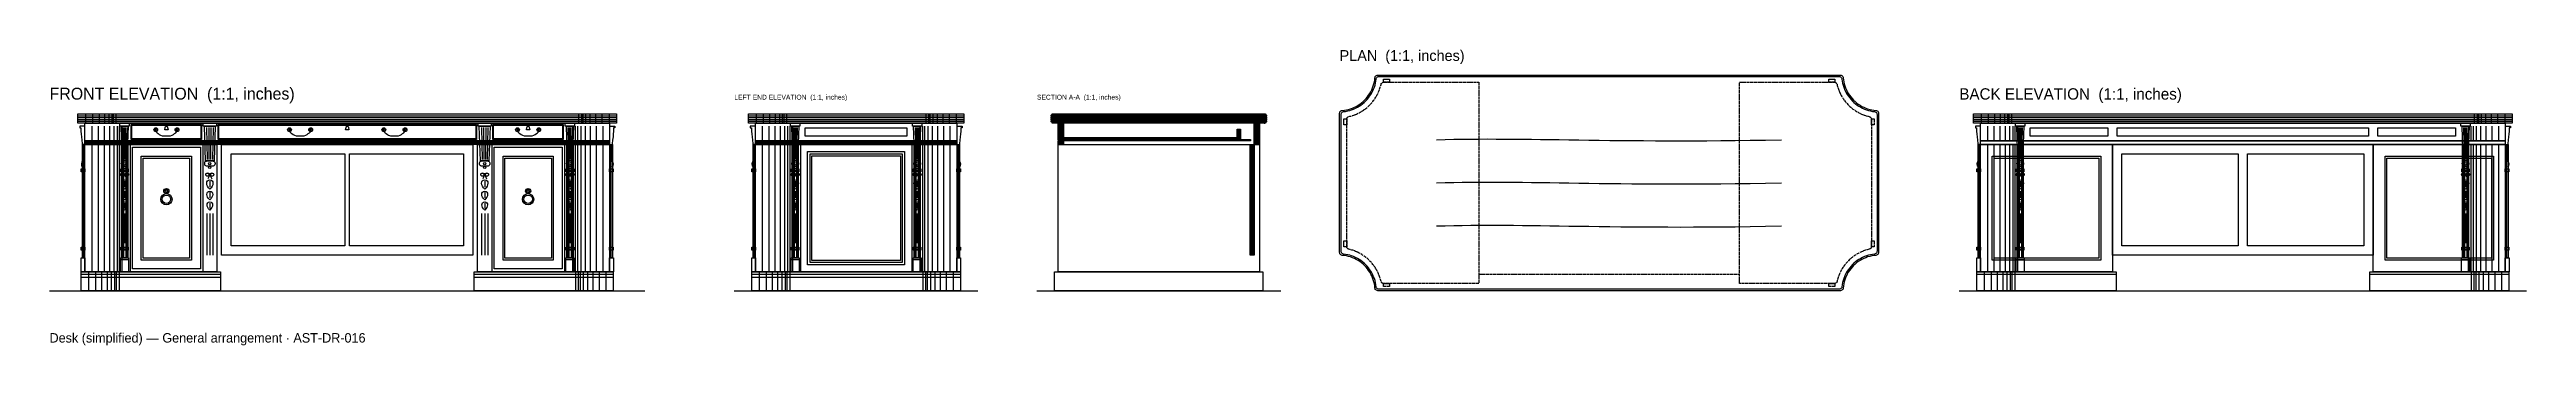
# Model space of a CAD drawing. Header units: inches. Extents: x 0 to 414, y -9 to 40.
import ezdxf

# ---------------------------------------------------------------- set-up
doc = ezdxf.new("R2010")
doc.units = ezdxf.units.IN
doc.header["$MEASUREMENT"] = 0
doc.linetypes.add('DASHED', pattern=[0.6, 0.5, -0.1])
for name, color, linetype in [('Back elevation', 7, 'Continuous'), ('Front elevation', 7, 'Continuous'), ('Left end elevation', 7, 'Continuous'), ('Plan', 7, 'Continuous'), ('Section A-A', 7, 'Continuous'), ('Section A-A hatch', 8, 'Continuous')]:
    doc.layers.add(name, color=color, linetype=linetype)

msp = doc.modelspace()

# ---------------------------------------------------------------- texts
at = {"layer": 'LABELS'}
for s, height, p in [('PLAN  (1:1, inches)', 1.8, (215.47, 38.35)), ('FRONT ELEVATION  (1:1, inches)', 1.989, (0, 31.89)), ('BACK ELEVATION  (1:1, inches)', 1.8945, (318.97, 31.89)), ('LEFT END ELEVATION  (1:1, inches)', 0.8142, (114.37, 31.89)), ('SECTION A-A  (1:1, inches)', 0.8142, (164.92, 31.89)), ('Desk (simplified) — General arrangement · AST-DR-016', 1.5748, (0, -8.66))]:
    msp.add_text(s, height=height, dxfattribs=at).set_placement(p)

# ---------------------------------------------------------------- hatches: boundary and pattern name
at = {"layer": 'Section A-A hatch'}
h = msp.add_hatch(dxfattribs=at)
h.set_pattern_fill('ANSI31', scale=0.1574803)
h.paths.add_polyline_path([(167.44, 29.53), (203.11, 29.53), (203.11, 29.37), (203.13, 29.37), (203.15, 29.36), (203.17, 29.36), (203.19, 29.35), (203.2, 29.34), (203.22, 29.32), (203.23, 29.31), (203.24, 29.29), (203.25, 29.27), (203.26, 29.25), (203.26, 29.23), (203.26, 29.21), (203.26, 29.19), (203.26, 29.17), (203.25, 29.15), (203.24, 29.13), (203.23, 29.12), (203.22, 29.1), (203.2, 29.09), (203.19, 29.08), (203.17, 29.07), (203.15, 29.06), (203.13, 29.06), (203.11, 29.06), (203.13, 29.05), (203.15, 29.05), (203.17, 29.04), (203.19, 29.03), (203.2, 29.02), (203.22, 29.01), (203.23, 28.99), (203.24, 28.98), (203.25, 28.96), (203.26, 28.94), (203.26, 28.92), (203.26, 28.9), (203.26, 28.88), (203.26, 28.86), (203.25, 28.84), (203.24, 28.82), (203.23, 28.8), (203.22, 28.79), (203.2, 28.77), (203.19, 28.76), (203.17, 28.75), (203.15, 28.75), (203.13, 28.74), (203.11, 28.74), (203.13, 28.74), (203.15, 28.73), (203.17, 28.73), (203.19, 28.72), (203.2, 28.71), (203.22, 28.69), (203.23, 28.68), (203.24, 28.66), (203.25, 28.64), (203.26, 28.62), (203.26, 28.6), (203.26, 28.58), (203.26, 28.56), (203.26, 28.54), (203.25, 28.52), (203.24, 28.5), (203.23, 28.49), (203.22, 28.47), (203.2, 28.46), (203.19, 28.45), (203.17, 28.44), (203.15, 28.43), (203.13, 28.43), (203.11, 28.43), (203.13, 28.42), (203.15, 28.42), (203.17, 28.41), (203.19, 28.4), (203.2, 28.39), (203.22, 28.38), (203.23, 28.36), (203.24, 28.35), (203.25, 28.33), (203.26, 28.31), (203.26, 28.29), (203.26, 28.27), (203.26, 28.25), (203.26, 28.23), (203.25, 28.21), (203.24, 28.19), (203.23, 28.17), (203.22, 28.16), (203.2, 28.14), (203.19, 28.13), (203.17, 28.12), (203.15, 28.12), (203.13, 28.11), (203.11, 28.11), (203.11, 27.95), (167.44, 27.95), (167.44, 28.11), (167.42, 28.11), (167.4, 28.12), (167.38, 28.12), (167.36, 28.13), (167.34, 28.14), (167.33, 28.16), (167.31, 28.17), (167.3, 28.19), (167.29, 28.21), (167.28, 28.23), (167.28, 28.25), (167.28, 28.27), (167.28, 28.29), (167.28, 28.31), (167.29, 28.33), (167.3, 28.35), (167.31, 28.36), (167.33, 28.38), (167.34, 28.39), (167.36, 28.4), (167.38, 28.41), (167.4, 28.42), (167.42, 28.42), (167.44, 28.43), (167.42, 28.43), (167.4, 28.43), (167.38, 28.44), (167.36, 28.45), (167.34, 28.46), (167.33, 28.47), (167.31, 28.49), (167.3, 28.5), (167.29, 28.52), (167.28, 28.54), (167.28, 28.56), (167.28, 28.58), (167.28, 28.6), (167.28, 28.62), (167.29, 28.64), (167.3, 28.66), (167.31, 28.68), (167.33, 28.69), (167.34, 28.71), (167.36, 28.72), (167.38, 28.73), (167.4, 28.73), (167.42, 28.74), (167.44, 28.74), (167.42, 28.74), (167.4, 28.75), (167.38, 28.75), (167.36, 28.76), (167.34, 28.77), (167.33, 28.79), (167.31, 28.8), (167.3, 28.82), (167.29, 28.84), (167.28, 28.86), (167.28, 28.88), (167.28, 28.9), (167.28, 28.92), (167.28, 28.94), (167.29, 28.96), (167.3, 28.98), (167.31, 28.99), (167.33, 29.01), (167.34, 29.02), (167.36, 29.03), (167.38, 29.04), (167.4, 29.05), (167.42, 29.05), (167.44, 29.06), (167.42, 29.06), (167.4, 29.06), (167.38, 29.07), (167.36, 29.08), (167.34, 29.09), (167.33, 29.1), (167.31, 29.12), (167.3, 29.13), (167.29, 29.15), (167.28, 29.17), (167.28, 29.19), (167.28, 29.21), (167.28, 29.23), (167.28, 29.25), (167.29, 29.27), (167.3, 29.29), (167.31, 29.31), (167.33, 29.32), (167.34, 29.34), (167.36, 29.35), (167.38, 29.36), (167.4, 29.36), (167.42, 29.37), (167.44, 29.37), (167.44, 29.53)])
h = msp.add_hatch(dxfattribs=at)
h.set_pattern_fill('ANSI31', scale=0.1574803)
h.paths.add_polyline_path([(168.46, 27.83), (169.33, 27.83), (169.33, 25.12), (168.46, 25.12), (168.46, 27.83)])
h = msp.add_hatch(dxfattribs=at)
h.set_pattern_fill('ANSI31', scale=0.1574803)
h.paths.add_polyline_path([(168.46, 25), (169.33, 25), (169.33, 24.41), (168.46, 24.41), (168.46, 25)])
h = msp.add_hatch(dxfattribs=at)
h.set_pattern_fill('ANSI31', scale=0.1574803)
h.paths.add_polyline_path([(169.33, 25.59), (198.93, 25.59), (198.93, 25.24), (169.33, 25.24), (169.33, 25.59)])
h = msp.add_hatch(dxfattribs=at)
h.set_pattern_fill('ANSI31', scale=0.1574803)
h.paths.add_polyline_path([(198.34, 26.97), (198.93, 26.97), (198.93, 25.24), (198.34, 25.24), (198.34, 26.97)])
h = msp.add_hatch(dxfattribs=at)
h.set_pattern_fill('ANSI31', scale=0.1574803)
h.paths.add_polyline_path([(201.22, 27.95), (202.08, 27.95), (202.08, 24.41), (201.22, 24.41), (201.22, 27.95)])
h = msp.add_hatch(dxfattribs=at)
h.set_pattern_fill('ANSI31', scale=0.1574803)
h.paths.add_polyline_path([(200.51, 24.41), (201.22, 24.41), (201.22, 5.91), (200.51, 5.91), (200.51, 24.41)])

# ---------------------------------------------------------------- linework, layer by layer
at = {"layer": 'Back elevation'}
for p, q in [((321.33, 29.21), (411.33, 29.21)), ((322.6, 29.53), (322.6, 27.95)), ((323.79, 29.53), (323.79, 27.95)), ((324.87, 29.53), (324.87, 27.95)), ((325.79, 29.53), (325.79, 27.95)), ((326.51, 29.53), (326.51, 27.95)), ((326.99, 29.53), (326.99, 27.95)), ((327.22, 29.53), (327.22, 27.95)), ((327.69, 29.53), (327.69, 27.95)), ((404.97, 29.53), (404.97, 27.95)), ((405.44, 29.53), (405.44, 27.95)), ((405.67, 29.53), (405.67, 27.95)), ((406.15, 29.53), (406.15, 27.95)), ((406.87, 29.53), (406.87, 27.95)), ((407.79, 29.53), (407.79, 27.95)), ((408.87, 29.53), (408.87, 27.95)), ((410.06, 29.53), (410.06, 27.95)), ((321.33, 28.9), (411.33, 28.9)), ((321.33, 28.58), (411.33, 28.58)), ((321.33, 28.27), (411.33, 28.27)), ((323.65, 27.48), (323.65, 25)), ((324.75, 27.48), (324.75, 25)), ((325.74, 27.48), (325.74, 25)), ((326.62, 27.48), (326.62, 25)), ((327.34, 27.48), (327.34, 25)), ((327.89, 27.48), (327.89, 25)), ((328.25, 27.48), (328.25, 25)), ((328.71, 27.48), (328.71, 25)), ((328.79, 27.24), (328.9, 21.89)), ((329.02, 27.24), (329.06, 21.89)), ((329.26, 27.24), (329.22, 21.89)), ((329.49, 27.24), (329.38, 21.89)), ((403.17, 27.24), (403.29, 21.89)), ((403.4, 27.24), (403.44, 21.89)), ((403.64, 27.24), (403.6, 21.89)), ((403.88, 27.24), (403.76, 21.89)), ((403.95, 27.48), (403.95, 25)), ((404.42, 27.48), (404.42, 25)), ((404.78, 27.48), (404.78, 25)), ((405.32, 27.48), (405.32, 25)), ((406.04, 27.48), (406.04, 25)), ((406.92, 27.48), (406.92, 25)), ((407.91, 27.48), (407.91, 25)), ((409.01, 27.48), (409.01, 25)), ((322.3, 24.41), (322.3, 5.51)), ((323.65, 24.41), (323.65, 3.15)), ((324.75, 24.41), (324.75, 3.15)), ((325.74, 24.41), (325.74, 3.15)), ((326.62, 24.41), (326.62, 3.15)), ((327.34, 24.41), (327.34, 3.15)), ((327.89, 24.41), (327.89, 3.15)), ((328.25, 24.41), (328.25, 3.15)), ((328.71, 24.41), (328.71, 3.15)), ((328.79, 24.41), (328.79, 5.51)), ((328.94, 24.41), (328.94, 5.51)), ((329.33, 24.41), (329.33, 5.51)), ((329.49, 24.41), (329.49, 5.51)), ((403.17, 24.41), (403.17, 5.51)), ((403.33, 24.41), (403.33, 5.51)), ((403.72, 24.41), (403.72, 5.51)), ((403.88, 24.41), (403.88, 5.51)), ((403.95, 24.41), (403.95, 3.15)), ((404.42, 24.41), (404.42, 3.15)), ((404.78, 24.41), (404.78, 3.15)), ((405.32, 24.41), (405.32, 3.15)), ((406.04, 24.41), (406.04, 3.15)), ((406.92, 24.41), (406.92, 3.15)), ((407.91, 24.41), (407.91, 3.15)), ((409.01, 24.41), (409.01, 3.15)), ((410.36, 24.41), (410.36, 5.51)), ((328.51, 20.08), (329.77, 20.08)), ((402.89, 20.08), (404.15, 20.08)), ((328.47, 5.2), (329.81, 5.2)), ((328.51, 7.01), (329.77, 7.01)), ((402.85, 5.2), (404.19, 5.2)), ((402.89, 7.01), (404.15, 7.01)), ((318.97, 0), (413.69, 0)), ((321.92, 2.76), (345.15, 2.76)), ((323.12, 3.15), (323.12, 0)), ((324.27, 3.15), (324.27, 0)), ((325.31, 3.15), (325.31, 0)), ((326.21, 3.15), (326.21, 0)), ((326.93, 3.15), (326.93, 0)), ((327.45, 3.15), (327.45, 0)), ((327.75, 3.15), (327.75, 0)), ((328.22, 3.15), (328.22, 0)), ((387.51, 2.76), (410.74, 2.76)), ((404.44, 3.15), (404.44, 0)), ((404.91, 3.15), (404.91, 0)), ((405.21, 3.15), (405.21, 0)), ((405.73, 3.15), (405.73, 0)), ((406.46, 3.15), (406.46, 0)), ((407.35, 3.15), (407.35, 0)), ((408.39, 3.15), (408.39, 0)), ((409.54, 3.15), (409.54, 0))]:
    msp.add_line(p, q, dxfattribs=at)
for points in [[(321.33, 29.53), (411.33, 29.53), (411.33, 27.95), (321.33, 27.95), (321.33, 29.53)], [(322.51, 27.48), (321.65, 27.48), (321.65, 27.17), (321.84, 27.17)], [(322.51, 27.95), (410.15, 27.95), (410.15, 25), (322.51, 25), (322.51, 27.95)], [(322.51, 25), (410.15, 25), (410.15, 24.41), (322.51, 24.41), (322.51, 25)], [(328.35, 27.95), (329.93, 27.95), (329.93, 27.48), (328.35, 27.48), (328.35, 27.95)], [(328.55, 27.48), (329.73, 27.48), (329.53, 21.65), (328.75, 21.65), (328.55, 27.48)], [(330.83, 27.17), (343.77, 27.17), (343.77, 25.79), (330.83, 25.79), (330.83, 27.17)], [(345.35, 27.17), (387.31, 27.17), (387.31, 25.79), (345.35, 25.79), (345.35, 27.17)], [(388.89, 27.17), (401.83, 27.17), (401.83, 25.79), (388.89, 25.79), (388.89, 27.17)], [(402.73, 27.95), (404.31, 27.95), (404.31, 27.48), (402.73, 27.48), (402.73, 27.95)], [(402.93, 27.48), (404.11, 27.48), (403.92, 21.65), (403.13, 21.65), (402.93, 27.48)], [(410.15, 27.48), (411.02, 27.48), (411.02, 27.17), (410.82, 27.17)], [(322.51, 24.41), (322.04, 24.41), (322.04, 5.51), (322.51, 5.51)], [(322.12, 20.63), (322.51, 20.71)], [(322.51, 24.41), (344.56, 24.41), (344.56, 3.15), (322.51, 3.15), (322.51, 24.41)], [(324.48, 22.44), (342.59, 22.44), (342.59, 5.12), (324.48, 5.12), (324.48, 22.44)], [(324.8, 22.13), (342.28, 22.13), (342.28, 5.43), (324.8, 5.43), (324.8, 22.13)], [(328.59, 21.18), (328.59, 21.26)], [(328.63, 24.41), (329.65, 24.41), (329.65, 5.51), (328.63, 5.51), (328.63, 24.41)], [(328.98, 21.65), (329.3, 21.65)], [(329.3, 20.79), (328.98, 20.79)], [(329.69, 21.26), (329.69, 21.18)], [(344.56, 24.41), (388.1, 24.41), (388.1, 5.91), (344.56, 5.91), (344.56, 24.41)], [(346.13, 22.83), (365.54, 22.83), (365.54, 7.48), (346.13, 7.48), (346.13, 22.83)], [(367.12, 22.83), (386.53, 22.83), (386.53, 7.48), (367.12, 7.48), (367.12, 22.83)], [(388.1, 24.41), (410.15, 24.41), (410.15, 3.15), (388.1, 3.15), (388.1, 24.41)], [(390.07, 22.44), (408.18, 22.44), (408.18, 5.12), (390.07, 5.12), (390.07, 22.44)], [(390.39, 22.13), (407.87, 22.13), (407.87, 5.43), (390.39, 5.43), (390.39, 22.13)], [(402.97, 21.18), (402.97, 21.26)], [(403.01, 24.41), (404.03, 24.41), (404.03, 5.51), (403.01, 5.51), (403.01, 24.41)], [(403.36, 21.65), (403.68, 21.65)], [(403.68, 20.79), (403.36, 20.79)], [(404.07, 21.26), (404.07, 21.18)], [(410.15, 24.41), (410.62, 24.41), (410.62, 5.51), (410.15, 5.51)], [(410.54, 20.63), (410.15, 20.71)], [(321.92, 20.31), (322.51, 20.31), (322.51, 19.84), (321.92, 19.84), (321.92, 20.31)], [(328.51, 20.31), (329.77, 20.31), (329.77, 19.84), (328.51, 19.84), (328.51, 20.31)], [(329.06, 19.25), (328.82, 18.66)], [(329.14, 18.3), (329.14, 17.3)], [(329.22, 19.25), (329.45, 18.66)], [(402.89, 20.31), (404.15, 20.31), (404.15, 19.84), (402.89, 19.84), (402.89, 20.31)], [(403.44, 19.25), (403.21, 18.66)], [(403.52, 18.3), (403.52, 17.3)], [(403.6, 19.25), (403.84, 18.66)], [(410.15, 20.31), (410.74, 20.31), (410.74, 19.84), (410.15, 19.84), (410.15, 20.31)], [(328.63, 12.86), (328.63, 7.95)], [(329.14, 16.42), (329.14, 15.48)], [(329.14, 14.63), (329.14, 13.74)], [(329.14, 12.86), (329.14, 7.95)], [(329.65, 12.86), (329.65, 7.95)], [(403.01, 12.86), (403.01, 7.95)], [(403.52, 16.42), (403.52, 15.48)], [(403.52, 14.63), (403.52, 13.74)], [(403.52, 12.86), (403.52, 7.95)], [(404.03, 12.86), (404.03, 7.95)], [(321.88, 5.51), (322.51, 5.51), (322.51, 3.15), (321.88, 3.15), (321.88, 5.51)], [(321.92, 7.24), (322.51, 7.24), (322.51, 6.77), (321.92, 6.77), (321.92, 7.24)], [(328.47, 5.51), (329.81, 5.51), (329.81, 3.15), (328.47, 3.15), (328.47, 5.51)], [(328.51, 7.24), (329.77, 7.24), (329.77, 6.77), (328.51, 6.77), (328.51, 7.24)], [(402.85, 5.51), (404.19, 5.51), (404.19, 3.15), (402.85, 3.15), (402.85, 5.51)], [(402.89, 7.24), (404.15, 7.24), (404.15, 6.77), (402.89, 6.77), (402.89, 7.24)], [(410.15, 7.24), (410.74, 7.24), (410.74, 6.77), (410.15, 6.77), (410.15, 7.24)], [(410.15, 5.51), (410.78, 5.51), (410.78, 3.15), (410.15, 3.15), (410.15, 5.51)], [(321.92, 3.15), (345.15, 3.15), (345.15, 0), (321.92, 0), (321.92, 3.15)], [(387.51, 3.15), (410.74, 3.15), (410.74, 0), (387.51, 0), (387.51, 3.15)]]:
    msp.add_lwpolyline(points, dxfattribs=at)
for centre, radius in [((329.14, 21.22), 0.197), ((329.14, 20.59), 0.197), ((403.52, 21.22), 0.197), ((403.52, 20.59), 0.197), ((329.14, 19.37), 0.138), ((403.52, 19.37), 0.138)]:
    msp.add_circle(centre, radius, dxfattribs=at)
for points in [[(321.84, 27.17), (321.84, 25.59), (322.16, 25.2), (322.2, 21.65)], [(410.82, 27.17), (410.82, 25.59), (410.5, 25.2), (410.46, 21.65)], [(322.2, 21.65), (321.88, 21.57), (321.8, 20.79), (322.12, 20.63)], [(410.46, 21.65), (410.78, 21.57), (410.86, 20.79), (410.54, 20.63)], [(329.14, 16.96), (328.47, 17.5), (328.4, 18.5), (329.14, 18.5)], [(329.14, 15.16), (328.51, 15.67), (328.45, 16.61), (329.14, 16.61)], [(329.14, 18.5), (329.88, 18.5), (329.81, 17.5), (329.14, 16.96)], [(329.14, 16.61), (329.83, 16.61), (329.77, 15.67), (329.14, 15.16)], [(403.52, 16.96), (402.85, 17.5), (402.79, 18.5), (403.52, 18.5)], [(403.52, 15.16), (402.89, 15.67), (402.83, 16.61), (403.52, 16.61)], [(403.52, 18.5), (404.26, 18.5), (404.19, 17.5), (403.52, 16.96)], [(403.52, 16.61), (404.21, 16.61), (404.15, 15.67), (403.52, 15.16)], [(329.14, 13.45), (328.55, 13.92), (328.49, 14.81), (329.14, 14.81)], [(329.14, 14.81), (329.79, 14.81), (329.73, 13.92), (329.14, 13.45)], [(403.52, 13.45), (402.93, 13.92), (402.87, 14.81), (403.52, 14.81)], [(403.52, 14.81), (404.17, 14.81), (404.11, 13.92), (403.52, 13.45)]]:
    msp.add_open_spline(points, degree=3, dxfattribs=at)
for points, knots in [([(328.59, 21.26), (328.59, 21.33), (328.61, 21.4), (328.64, 21.46), (328.68, 21.52), (328.73, 21.57), (328.79, 21.6), (328.85, 21.64), (328.91, 21.65), (328.98, 21.65)], [0, 0, 0, 0, 1, 1, 1, 2, 2, 2, 3, 3, 3, 3]), ([(328.98, 20.79), (328.91, 20.79), (328.85, 20.81), (328.79, 20.84), (328.73, 20.87), (328.68, 20.92), (328.64, 20.98), (328.61, 21.04), (328.59, 21.11), (328.59, 21.18)], [0, 0, 0, 0, 1, 1, 1, 2, 2, 2, 3, 3, 3, 3]), ([(329.3, 21.65), (329.37, 21.65), (329.43, 21.64), (329.49, 21.6), (329.55, 21.57), (329.6, 21.52), (329.64, 21.46), (329.67, 21.4), (329.69, 21.33), (329.69, 21.26)], [0, 0, 0, 0, 1, 1, 1, 2, 2, 2, 3, 3, 3, 3]), ([(329.69, 21.18), (329.69, 21.11), (329.67, 21.04), (329.64, 20.98), (329.6, 20.92), (329.55, 20.87), (329.49, 20.84), (329.43, 20.81), (329.37, 20.79), (329.3, 20.79)], [0, 0, 0, 0, 1, 1, 1, 2, 2, 2, 3, 3, 3, 3]), ([(402.97, 21.26), (402.97, 21.33), (402.99, 21.4), (403.02, 21.46), (403.06, 21.52), (403.11, 21.57), (403.17, 21.6), (403.23, 21.64), (403.3, 21.65), (403.36, 21.65)], [0, 0, 0, 0, 1, 1, 1, 2, 2, 2, 3, 3, 3, 3]), ([(403.36, 20.79), (403.3, 20.79), (403.23, 20.81), (403.17, 20.84), (403.11, 20.87), (403.06, 20.92), (403.02, 20.98), (402.99, 21.04), (402.97, 21.11), (402.97, 21.18)], [0, 0, 0, 0, 1, 1, 1, 2, 2, 2, 3, 3, 3, 3]), ([(403.68, 21.65), (403.75, 21.65), (403.82, 21.64), (403.88, 21.6), (403.94, 21.57), (403.99, 21.52), (404.02, 21.46), (404.05, 21.4), (404.07, 21.33), (404.07, 21.26)], [0, 0, 0, 0, 1, 1, 1, 2, 2, 2, 3, 3, 3, 3]), ([(404.07, 21.18), (404.07, 21.11), (404.05, 21.04), (404.02, 20.98), (403.99, 20.92), (403.94, 20.87), (403.88, 20.84), (403.82, 20.81), (403.75, 20.79), (403.68, 20.79)], [0, 0, 0, 0, 1, 1, 1, 2, 2, 2, 3, 3, 3, 3]), ([(329.14, 19.37), (329.14, 19.33), (329.12, 19.29), (329.09, 19.26), (329.06, 19.23), (329.02, 19.2), (328.96, 19.18), (328.91, 19.16), (328.85, 19.15), (328.79, 19.15), (328.72, 19.15), (328.66, 19.16), (328.61, 19.18), (328.55, 19.2), (328.51, 19.23), (328.48, 19.26), (328.45, 19.29), (328.43, 19.33), (328.43, 19.37), (328.43, 19.41), (328.45, 19.45), (328.48, 19.48), (328.51, 19.51), (328.55, 19.54), (328.61, 19.56), (328.66, 19.58), (328.72, 19.59), (328.79, 19.59), (328.85, 19.59), (328.91, 19.58), (328.96, 19.56), (329.02, 19.54), (329.06, 19.51), (329.09, 19.48), (329.12, 19.45), (329.14, 19.41), (329.14, 19.37)], [0, 0, 0, 0, 1, 1, 1, 2, 2, 2, 3, 3, 3, 4, 4, 4, 5, 5, 5, 6, 6, 6, 7, 7, 7, 8, 8, 8, 9, 9, 9, 10, 10, 10, 11, 11, 11, 12, 12, 12, 12]), ([(329.85, 19.37), (329.85, 19.33), (329.83, 19.29), (329.8, 19.26), (329.77, 19.23), (329.73, 19.2), (329.67, 19.18), (329.62, 19.16), (329.56, 19.15), (329.49, 19.15), (329.43, 19.15), (329.37, 19.16), (329.32, 19.18), (329.26, 19.2), (329.22, 19.23), (329.19, 19.26), (329.16, 19.29), (329.14, 19.33), (329.14, 19.37), (329.14, 19.41), (329.16, 19.45), (329.19, 19.48), (329.22, 19.51), (329.26, 19.54), (329.32, 19.56), (329.37, 19.58), (329.43, 19.59), (329.49, 19.59), (329.56, 19.59), (329.62, 19.58), (329.67, 19.56), (329.73, 19.54), (329.77, 19.51), (329.8, 19.48), (329.83, 19.45), (329.85, 19.41), (329.85, 19.37)], [0, 0, 0, 0, 1, 1, 1, 2, 2, 2, 3, 3, 3, 4, 4, 4, 5, 5, 5, 6, 6, 6, 7, 7, 7, 8, 8, 8, 9, 9, 9, 10, 10, 10, 11, 11, 11, 12, 12, 12, 12]), ([(403.52, 19.37), (403.52, 19.33), (403.51, 19.29), (403.47, 19.26), (403.44, 19.23), (403.4, 19.2), (403.34, 19.18), (403.29, 19.16), (403.23, 19.15), (403.17, 19.15), (403.11, 19.15), (403.04, 19.16), (402.99, 19.18), (402.94, 19.2), (402.89, 19.23), (402.86, 19.26), (402.83, 19.29), (402.81, 19.33), (402.81, 19.37), (402.81, 19.41), (402.83, 19.45), (402.86, 19.48), (402.89, 19.51), (402.94, 19.54), (402.99, 19.56), (403.04, 19.58), (403.11, 19.59), (403.17, 19.59), (403.23, 19.59), (403.29, 19.58), (403.34, 19.56), (403.4, 19.54), (403.44, 19.51), (403.47, 19.48), (403.51, 19.45), (403.52, 19.41), (403.52, 19.37)], [0, 0, 0, 0, 1, 1, 1, 2, 2, 2, 3, 3, 3, 4, 4, 4, 5, 5, 5, 6, 6, 6, 7, 7, 7, 8, 8, 8, 9, 9, 9, 10, 10, 10, 11, 11, 11, 12, 12, 12, 12]), ([(404.23, 19.37), (404.23, 19.33), (404.21, 19.29), (404.18, 19.26), (404.15, 19.23), (404.11, 19.2), (404.05, 19.18), (404, 19.16), (403.94, 19.15), (403.88, 19.15), (403.81, 19.15), (403.75, 19.16), (403.7, 19.18), (403.64, 19.2), (403.6, 19.23), (403.57, 19.26), (403.54, 19.29), (403.52, 19.33), (403.52, 19.37), (403.52, 19.41), (403.54, 19.45), (403.57, 19.48), (403.6, 19.51), (403.64, 19.54), (403.7, 19.56), (403.75, 19.58), (403.81, 19.59), (403.88, 19.59), (403.94, 19.59), (404, 19.58), (404.05, 19.56), (404.11, 19.54), (404.15, 19.51), (404.18, 19.48), (404.21, 19.45), (404.23, 19.41), (404.23, 19.37)], [0, 0, 0, 0, 1, 1, 1, 2, 2, 2, 3, 3, 3, 4, 4, 4, 5, 5, 5, 6, 6, 6, 7, 7, 7, 8, 8, 8, 9, 9, 9, 10, 10, 10, 11, 11, 11, 12, 12, 12, 12])]:
    msp.add_open_spline(points, degree=3, knots=knots, dxfattribs=at)
at = {"layer": 'Front elevation'}
for p, q in [((4.72, 29.21), (94.72, 29.21)), ((5.99, 29.53), (5.99, 27.95)), ((7.19, 29.53), (7.19, 27.95)), ((8.27, 29.53), (8.27, 27.95)), ((9.19, 29.53), (9.19, 27.95)), ((9.9, 29.53), (9.9, 27.95)), ((10.39, 29.53), (10.39, 27.95)), ((10.61, 29.53), (10.61, 27.95)), ((11.08, 29.53), (11.08, 27.95)), ((88.36, 29.53), (88.36, 27.95)), ((88.84, 29.53), (88.84, 27.95)), ((89.06, 29.53), (89.06, 27.95)), ((89.54, 29.53), (89.54, 27.95)), ((90.26, 29.53), (90.26, 27.95)), ((91.18, 29.53), (91.18, 27.95)), ((92.26, 29.53), (92.26, 27.95)), ((93.46, 29.53), (93.46, 27.95)), ((4.72, 28.9), (94.72, 28.9)), ((4.72, 28.58), (94.72, 28.58)), ((4.72, 28.27), (94.72, 28.27)), ((7.04, 27.48), (7.04, 25)), ((8.14, 27.48), (8.14, 25)), ((9.14, 27.48), (9.14, 25)), ((10.01, 27.48), (10.01, 25)), ((10.73, 27.48), (10.73, 25)), ((11.28, 27.48), (11.28, 25)), ((11.64, 27.48), (11.64, 25)), ((12.1, 27.48), (12.1, 25)), ((12.18, 27.24), (12.3, 21.89)), ((12.42, 27.24), (12.45, 21.89)), ((12.65, 27.24), (12.61, 21.89)), ((12.89, 27.24), (12.77, 21.89)), ((26.23, 27.24), (26.35, 21.89)), ((26.59, 27.24), (26.63, 21.89)), ((26.95, 27.24), (26.91, 21.89)), ((27.31, 27.24), (27.2, 21.89)), ((72.13, 27.24), (72.25, 21.89)), ((72.5, 27.24), (72.54, 21.89)), ((72.86, 27.24), (72.82, 21.89)), ((73.22, 27.24), (73.1, 21.89)), ((86.56, 27.24), (86.68, 21.89)), ((86.8, 27.24), (86.84, 21.89)), ((87.03, 27.24), (86.99, 21.89)), ((87.27, 27.24), (87.15, 21.89)), ((87.35, 27.48), (87.35, 25)), ((87.81, 27.48), (87.81, 25)), ((88.17, 27.48), (88.17, 25)), ((88.72, 27.48), (88.72, 25)), ((89.44, 27.48), (89.44, 25)), ((90.31, 27.48), (90.31, 25)), ((91.31, 27.48), (91.31, 25)), ((92.4, 27.48), (92.4, 25)), ((5.69, 24.41), (5.69, 5.51)), ((5.91, 24.8), (93.54, 24.8)), ((5.91, 24.61), (93.54, 24.61)), ((7.04, 24.41), (7.04, 3.15)), ((8.14, 24.41), (8.14, 3.15)), ((9.14, 24.41), (9.14, 3.15)), ((10.01, 24.41), (10.01, 3.15)), ((10.73, 24.41), (10.73, 3.15)), ((11.28, 24.41), (11.28, 3.15)), ((11.64, 24.41), (11.64, 3.15)), ((12.1, 24.41), (12.1, 3.15)), ((12.18, 24.41), (12.18, 5.51)), ((12.34, 24.41), (12.34, 5.51)), ((12.73, 24.41), (12.73, 5.51)), ((12.89, 24.41), (12.89, 5.51)), ((13.44, 24.41), (13.44, 3.15)), ((25.59, 24.41), (25.59, 3.15)), ((73.86, 24.41), (73.86, 3.15)), ((86.01, 24.41), (86.01, 3.15)), ((86.56, 24.41), (86.56, 5.51)), ((86.72, 24.41), (86.72, 5.51)), ((87.11, 24.41), (87.11, 5.51)), ((87.27, 24.41), (87.27, 5.51)), ((87.35, 24.41), (87.35, 3.15)), ((87.81, 24.41), (87.81, 3.15)), ((88.17, 24.41), (88.17, 3.15)), ((88.72, 24.41), (88.72, 3.15)), ((89.44, 24.41), (89.44, 3.15)), ((90.31, 24.41), (90.31, 3.15)), ((91.31, 24.41), (91.31, 3.15)), ((92.4, 24.41), (92.4, 3.15)), ((93.76, 24.41), (93.76, 5.51)), ((11.9, 20.08), (13.16, 20.08)), ((19.32, 16.62), (19.08, 16.62)), ((19.38, 16.76), (19.21, 16.93)), ((19.51, 16.82), (19.51, 17.06)), ((19.65, 16.76), (19.82, 16.93)), ((19.71, 16.62), (19.95, 16.62)), ((79.74, 16.62), (79.5, 16.62)), ((79.79, 16.76), (79.63, 16.93)), ((79.93, 16.82), (79.93, 17.06)), ((80.07, 16.76), (80.24, 16.93)), ((80.13, 16.62), (80.37, 16.62)), ((86.29, 20.08), (87.55, 20.08)), ((19.38, 16.48), (19.21, 16.32)), ((19.51, 16.43), (19.51, 16.19)), ((19.65, 16.48), (19.82, 16.32)), ((79.79, 16.48), (79.63, 16.32)), ((79.93, 16.43), (79.93, 16.19)), ((80.07, 16.48), (80.24, 16.32)), ((11.86, 5.2), (13.2, 5.2)), ((11.9, 7.01), (13.16, 7.01)), ((86.25, 5.2), (87.58, 5.2)), ((86.29, 7.01), (87.55, 7.01)), ((0, 0), (99.45, 0)), ((5.31, 2.76), (28.54, 2.76)), ((5.31, 2.28), (28.54, 2.28)), ((6.52, 3.15), (6.52, 0)), ((7.66, 3.15), (7.66, 0)), ((8.7, 3.15), (8.7, 0)), ((9.6, 3.15), (9.6, 0)), ((10.32, 3.15), (10.32, 0)), ((10.84, 3.15), (10.84, 0)), ((11.14, 3.15), (11.14, 0)), ((11.61, 3.15), (11.61, 0)), ((70.91, 2.76), (94.13, 2.76)), ((70.91, 2.28), (94.13, 2.28)), ((87.84, 3.15), (87.84, 0)), ((88.3, 3.15), (88.3, 0)), ((88.61, 3.15), (88.61, 0)), ((89.13, 3.15), (89.13, 0)), ((89.85, 3.15), (89.85, 0)), ((90.75, 3.15), (90.75, 0)), ((91.79, 3.15), (91.79, 0)), ((92.93, 3.15), (92.93, 0))]:
    msp.add_line(p, q, dxfattribs=at)
for points in [[(4.72, 29.53), (94.72, 29.53), (94.72, 27.95), (4.72, 27.95), (4.72, 29.53)], [(5.91, 27.48), (5.04, 27.48), (5.04, 27.17), (5.24, 27.17)], [(5.91, 27.95), (93.54, 27.95), (93.54, 25), (5.91, 25), (5.91, 27.95)], [(5.91, 25), (93.54, 25), (93.54, 24.41), (5.91, 24.41), (5.91, 25)], [(11.75, 27.95), (13.32, 27.95), (13.32, 27.48), (11.75, 27.48), (11.75, 27.95)], [(11.94, 27.48), (13.12, 27.48), (12.93, 21.65), (12.14, 21.65), (11.94, 27.48)], [(13.64, 27.72), (25.39, 27.72), (25.39, 25.24), (13.64, 25.24), (13.64, 27.72)], [(13.75, 27.6), (25.28, 27.6), (25.28, 25.35), (13.75, 25.35), (13.75, 27.6)], [(19.71, 27.24), (19.79, 26.85), (19.24, 26.85), (19.32, 27.24)], [(25.67, 27.95), (27.87, 27.95), (27.87, 27.48), (25.67, 27.48), (25.67, 27.95)], [(25.87, 27.48), (27.68, 27.48), (27.48, 21.65), (26.06, 21.65), (25.87, 27.48)], [(28.15, 27.72), (71.3, 27.72), (71.3, 25.24), (28.15, 25.24), (28.15, 27.72)], [(28.27, 27.6), (71.18, 27.6), (71.18, 25.35), (28.27, 25.35), (28.27, 27.6)], [(49.92, 27.24), (50, 26.85), (49.45, 26.85), (49.53, 27.24)], [(71.57, 27.95), (73.78, 27.95), (73.78, 27.48), (71.57, 27.48), (71.57, 27.95)], [(71.77, 27.48), (73.58, 27.48), (73.39, 21.65), (71.97, 21.65), (71.77, 27.48)], [(74.06, 27.72), (85.81, 27.72), (85.81, 25.24), (74.06, 25.24), (74.06, 27.72)], [(74.17, 27.6), (85.69, 27.6), (85.69, 25.35), (74.17, 25.35), (74.17, 27.6)], [(80.13, 27.24), (80.21, 26.85), (79.66, 26.85), (79.74, 27.24)], [(86.13, 27.95), (87.7, 27.95), (87.7, 27.48), (86.13, 27.48), (86.13, 27.95)], [(86.32, 27.48), (87.51, 27.48), (87.31, 21.65), (86.52, 21.65), (86.32, 27.48)], [(93.54, 27.48), (94.41, 27.48), (94.41, 27.17), (94.21, 27.17)], [(5.91, 24.41), (5.43, 24.41), (5.43, 5.51), (5.91, 5.51)], [(5.51, 20.63), (5.91, 20.71)], [(5.91, 24.41), (27.95, 24.41), (27.95, 3.15), (5.91, 3.15), (5.91, 24.41)], [(11.98, 21.18), (11.98, 21.26)], [(12.02, 24.41), (13.05, 24.41), (13.05, 5.51), (12.02, 5.51), (12.02, 24.41)], [(12.38, 21.65), (12.69, 21.65)], [(12.69, 20.79), (12.38, 20.79)], [(13.08, 21.26), (13.08, 21.18)], [(13.83, 23.94), (25.2, 23.94), (25.2, 3.62), (13.83, 3.62), (13.83, 23.94)], [(15.33, 22.44), (23.7, 22.44), (23.7, 5.12), (15.33, 5.12), (15.33, 22.44)], [(15.64, 22.13), (23.39, 22.13), (23.39, 5.43), (15.64, 5.43), (15.64, 22.13)], [(25.91, 21.18), (25.91, 21.26)], [(26.3, 21.65), (27.24, 21.65)], [(27.24, 20.79), (26.3, 20.79)], [(27.64, 21.26), (27.64, 21.18)], [(28.74, 24.41), (70.71, 24.41), (70.71, 5.91), (28.74, 5.91), (28.74, 24.41)], [(30.31, 22.83), (49.33, 22.83), (49.33, 7.48), (30.31, 7.48), (30.31, 22.83)], [(50.12, 22.83), (69.13, 22.83), (69.13, 7.48), (50.12, 7.48), (50.12, 22.83)], [(71.5, 24.41), (93.54, 24.41), (93.54, 3.15), (71.5, 3.15), (71.5, 24.41)], [(71.81, 21.18), (71.81, 21.26)], [(72.2, 21.65), (73.15, 21.65)], [(73.15, 20.79), (72.2, 20.79)], [(73.54, 21.26), (73.54, 21.18)], [(74.25, 23.94), (85.62, 23.94), (85.62, 3.62), (74.25, 3.62), (74.25, 23.94)], [(75.75, 22.44), (84.12, 22.44), (84.12, 5.12), (75.75, 5.12), (75.75, 22.44)], [(76.06, 22.13), (83.81, 22.13), (83.81, 5.43), (76.06, 5.43), (76.06, 22.13)], [(86.36, 21.18), (86.36, 21.26)], [(86.4, 24.41), (87.43, 24.41), (87.43, 5.51), (86.4, 5.51), (86.4, 24.41)], [(86.76, 21.65), (87.07, 21.65)], [(87.07, 20.79), (86.76, 20.79)], [(87.47, 21.26), (87.47, 21.18)], [(93.54, 24.41), (94.02, 24.41), (94.02, 5.51), (93.54, 5.51)], [(93.94, 20.63), (93.54, 20.71)], [(5.31, 20.31), (5.91, 20.31), (5.91, 19.84), (5.31, 19.84), (5.31, 20.31)], [(11.9, 20.31), (13.16, 20.31), (13.16, 19.84), (11.9, 19.84), (11.9, 20.31)], [(12.45, 19.25), (12.22, 18.66)], [(12.53, 18.3), (12.53, 17.3)], [(12.61, 19.25), (12.85, 18.66)], [(26.69, 19.25), (26.46, 18.66)], [(26.77, 18.3), (26.77, 17.3)], [(26.85, 19.25), (27.09, 18.66)], [(72.6, 19.25), (72.36, 18.66)], [(72.68, 18.3), (72.68, 17.3)], [(72.76, 19.25), (72.99, 18.66)], [(86.29, 20.31), (87.55, 20.31), (87.55, 19.84), (86.29, 19.84), (86.29, 20.31)], [(86.84, 19.25), (86.6, 18.66)], [(86.92, 18.3), (86.92, 17.3)], [(86.99, 19.25), (87.23, 18.66)], [(93.54, 20.31), (94.13, 20.31), (94.13, 19.84), (93.54, 19.84), (93.54, 20.31)], [(12.02, 12.86), (12.02, 7.95)], [(12.53, 16.42), (12.53, 15.48)], [(12.53, 14.63), (12.53, 13.74)], [(12.53, 12.86), (12.53, 7.95)], [(13.05, 12.86), (13.05, 7.95)], [(26.26, 12.86), (26.26, 5.91)], [(26.77, 16.42), (26.77, 15.48)], [(26.77, 14.63), (26.77, 13.74)], [(26.77, 12.86), (26.77, 5.91)], [(27.28, 12.86), (27.28, 5.91)], [(72.17, 12.86), (72.17, 5.91)], [(72.68, 16.42), (72.68, 15.48)], [(72.68, 14.63), (72.68, 13.74)], [(72.68, 12.86), (72.68, 5.91)], [(73.19, 12.86), (73.19, 5.91)], [(86.4, 12.86), (86.4, 7.95)], [(86.92, 16.42), (86.92, 15.48)], [(86.92, 14.63), (86.92, 13.74)], [(86.92, 12.86), (86.92, 7.95)], [(87.43, 12.86), (87.43, 7.95)], [(5.28, 5.51), (5.91, 5.51), (5.91, 3.15), (5.28, 3.15), (5.28, 5.51)], [(5.31, 7.24), (5.91, 7.24), (5.91, 6.77), (5.31, 6.77), (5.31, 7.24)], [(11.86, 5.51), (13.2, 5.51), (13.2, 3.15), (11.86, 3.15), (11.86, 5.51)], [(11.9, 7.24), (13.16, 7.24), (13.16, 6.77), (11.9, 6.77), (11.9, 7.24)], [(86.25, 5.51), (87.58, 5.51), (87.58, 3.15), (86.25, 3.15), (86.25, 5.51)], [(86.29, 7.24), (87.55, 7.24), (87.55, 6.77), (86.29, 6.77), (86.29, 7.24)], [(93.54, 7.24), (94.13, 7.24), (94.13, 6.77), (93.54, 6.77), (93.54, 7.24)], [(93.54, 5.51), (94.17, 5.51), (94.17, 3.15), (93.54, 3.15), (93.54, 5.51)], [(5.31, 3.15), (28.54, 3.15), (28.54, 0), (5.31, 0), (5.31, 3.15)], [(70.91, 3.15), (94.13, 3.15), (94.13, 0), (70.91, 0), (70.91, 3.15)]]:
    msp.add_lwpolyline(points, dxfattribs=at)
for centre, radius in [((17.74, 26.87), 0.315), ((17.74, 26.87), 0.118), ((21.29, 26.87), 0.315), ((21.29, 26.87), 0.118), ((40.08, 26.87), 0.315), ((40.08, 26.87), 0.118), ((43.62, 26.87), 0.315), ((43.62, 26.87), 0.118), ((55.83, 26.87), 0.315), ((55.83, 26.87), 0.118), ((59.37, 26.87), 0.315), ((59.37, 26.87), 0.118), ((78.16, 26.87), 0.315), ((78.16, 26.87), 0.118), ((81.71, 26.87), 0.315), ((81.71, 26.87), 0.118), ((12.53, 21.22), 0.197), ((12.53, 20.59), 0.197), ((26.77, 21.22), 0.197), ((26.77, 20.59), 0.197), ((72.68, 21.22), 0.197), ((72.68, 20.59), 0.197), ((86.92, 21.22), 0.197), ((86.92, 20.59), 0.197), ((12.53, 19.37), 0.138), ((19.51, 16.62), 0.433), ((19.51, 16.62), 0.197), ((26.77, 19.37), 0.138), ((72.68, 19.37), 0.138), ((79.93, 16.62), 0.433), ((79.93, 16.62), 0.197), ((86.92, 19.37), 0.138), ((19.51, 15.25), 0.945), ((19.51, 15.25), 0.709), ((79.93, 15.25), 0.945), ((79.93, 15.25), 0.709)]:
    msp.add_circle(centre, radius, dxfattribs=at)
for points in [[(5.24, 27.17), (5.24, 25.59), (5.55, 25.2), (5.59, 21.65)], [(17.74, 26.75), (17.74, 26.32), (18.1, 26.4), (18.33, 26.08)], [(20.7, 26.08), (20.93, 26.4), (21.29, 26.32), (21.29, 26.75)], [(40.08, 26.75), (40.08, 26.32), (40.43, 26.4), (40.67, 26.08)], [(43.03, 26.08), (43.27, 26.4), (43.62, 26.32), (43.62, 26.75)], [(55.83, 26.75), (55.83, 26.32), (56.18, 26.4), (56.42, 26.08)], [(58.78, 26.08), (59.02, 26.4), (59.37, 26.32), (59.37, 26.75)], [(78.16, 26.75), (78.16, 26.32), (78.52, 26.4), (78.75, 26.08)], [(81.12, 26.08), (81.35, 26.4), (81.71, 26.32), (81.71, 26.75)], [(94.21, 27.17), (94.21, 25.59), (93.9, 25.2), (93.86, 21.65)], [(5.59, 21.65), (5.28, 21.57), (5.2, 20.79), (5.51, 20.63)], [(93.86, 21.65), (94.17, 21.57), (94.25, 20.79), (93.94, 20.63)], [(12.53, 16.96), (11.86, 17.5), (11.8, 18.5), (12.53, 18.5)], [(12.53, 15.16), (11.9, 15.67), (11.84, 16.61), (12.53, 16.61)], [(12.53, 18.5), (13.27, 18.5), (13.2, 17.5), (12.53, 16.96)], [(12.53, 16.61), (13.23, 16.61), (13.16, 15.67), (12.53, 15.16)], [(26.77, 16.96), (26.1, 17.5), (26.04, 18.5), (26.77, 18.5)], [(26.77, 15.16), (26.14, 15.67), (26.08, 16.61), (26.77, 16.61)], [(26.77, 18.5), (27.51, 18.5), (27.44, 17.5), (26.77, 16.96)], [(26.77, 16.61), (27.46, 16.61), (27.4, 15.67), (26.77, 15.16)], [(72.68, 16.96), (72.01, 17.5), (71.94, 18.5), (72.68, 18.5)], [(72.68, 15.16), (72.05, 15.67), (71.99, 16.61), (72.68, 16.61)], [(72.68, 18.5), (73.41, 18.5), (73.35, 17.5), (72.68, 16.96)], [(72.68, 16.61), (73.37, 16.61), (73.31, 15.67), (72.68, 15.16)], [(86.92, 16.96), (86.25, 17.5), (86.18, 18.5), (86.92, 18.5)], [(86.92, 15.16), (86.29, 15.67), (86.22, 16.61), (86.92, 16.61)], [(86.92, 18.5), (87.65, 18.5), (87.58, 17.5), (86.92, 16.96)], [(86.92, 16.61), (87.61, 16.61), (87.54, 15.67), (86.92, 15.16)], [(12.53, 13.45), (11.94, 13.92), (11.88, 14.81), (12.53, 14.81)], [(12.53, 14.81), (13.18, 14.81), (13.12, 13.92), (12.53, 13.45)], [(26.77, 13.45), (26.18, 13.92), (26.12, 14.81), (26.77, 14.81)], [(26.77, 14.81), (27.42, 14.81), (27.36, 13.92), (26.77, 13.45)], [(72.68, 13.45), (72.09, 13.92), (72.03, 14.81), (72.68, 14.81)], [(72.68, 14.81), (73.33, 14.81), (73.27, 13.92), (72.68, 13.45)], [(86.92, 13.45), (86.32, 13.92), (86.26, 14.81), (86.92, 14.81)], [(86.92, 14.81), (87.57, 14.81), (87.51, 13.92), (86.92, 13.45)]]:
    msp.add_open_spline(points, degree=3, dxfattribs=at)
for points, knots in [([(18.33, 26.08), (18.57, 25.81), (19.04, 25.85), (19.51, 25.85), (19.99, 25.85), (20.46, 25.81), (20.7, 26.08)], [0, 0, 0, 0, 1, 1, 1, 2, 2, 2, 2]), ([(19.32, 27.24), (19.32, 27.28), (19.33, 27.31), (19.34, 27.34), (19.36, 27.37), (19.39, 27.4), (19.42, 27.41), (19.45, 27.43), (19.48, 27.44), (19.51, 27.44), (19.55, 27.44), (19.58, 27.43), (19.61, 27.41), (19.64, 27.4), (19.67, 27.37), (19.69, 27.34), (19.7, 27.31), (19.71, 27.28), (19.71, 27.24)], [0, 0, 0, 0, 1, 1, 1, 2, 2, 2, 3, 3, 3, 4, 4, 4, 5, 5, 5, 6, 6, 6, 6]), ([(40.67, 26.08), (40.91, 25.81), (41.38, 25.85), (41.85, 25.85), (42.32, 25.85), (42.8, 25.81), (43.03, 26.08)], [0, 0, 0, 0, 1, 1, 1, 2, 2, 2, 2]), ([(49.53, 27.24), (49.53, 27.28), (49.54, 27.31), (49.55, 27.34), (49.57, 27.37), (49.6, 27.4), (49.63, 27.41), (49.66, 27.43), (49.69, 27.44), (49.72, 27.44), (49.76, 27.44), (49.79, 27.43), (49.82, 27.41), (49.85, 27.4), (49.88, 27.37), (49.89, 27.34), (49.91, 27.31), (49.92, 27.28), (49.92, 27.24)], [0, 0, 0, 0, 1, 1, 1, 2, 2, 2, 3, 3, 3, 4, 4, 4, 5, 5, 5, 6, 6, 6, 6]), ([(56.42, 26.08), (56.65, 25.81), (57.13, 25.85), (57.6, 25.85), (58.07, 25.85), (58.54, 25.81), (58.78, 26.08)], [0, 0, 0, 0, 1, 1, 1, 2, 2, 2, 2]), ([(78.75, 26.08), (78.99, 25.81), (79.46, 25.85), (79.93, 25.85), (80.41, 25.85), (80.88, 25.81), (81.12, 26.08)], [0, 0, 0, 0, 1, 1, 1, 2, 2, 2, 2]), ([(79.74, 27.24), (79.74, 27.28), (79.75, 27.31), (79.76, 27.34), (79.78, 27.37), (79.81, 27.4), (79.84, 27.41), (79.87, 27.43), (79.9, 27.44), (79.93, 27.44), (79.97, 27.44), (80, 27.43), (80.03, 27.41), (80.06, 27.4), (80.09, 27.37), (80.1, 27.34), (80.12, 27.31), (80.13, 27.28), (80.13, 27.24)], [0, 0, 0, 0, 1, 1, 1, 2, 2, 2, 3, 3, 3, 4, 4, 4, 5, 5, 5, 6, 6, 6, 6]), ([(11.98, 21.26), (11.98, 21.33), (12, 21.4), (12.04, 21.46), (12.07, 21.52), (12.12, 21.57), (12.18, 21.6), (12.24, 21.64), (12.31, 21.65), (12.38, 21.65)], [0, 0, 0, 0, 1, 1, 1, 2, 2, 2, 3, 3, 3, 3]), ([(12.38, 20.79), (12.31, 20.79), (12.24, 20.81), (12.18, 20.84), (12.12, 20.87), (12.07, 20.92), (12.04, 20.98), (12, 21.04), (11.98, 21.11), (11.98, 21.18)], [0, 0, 0, 0, 1, 1, 1, 2, 2, 2, 3, 3, 3, 3]), ([(12.69, 21.65), (12.76, 21.65), (12.83, 21.64), (12.89, 21.6), (12.95, 21.57), (13, 21.52), (13.03, 21.46), (13.07, 21.4), (13.08, 21.33), (13.08, 21.26)], [0, 0, 0, 0, 1, 1, 1, 2, 2, 2, 3, 3, 3, 3]), ([(13.08, 21.18), (13.08, 21.11), (13.07, 21.04), (13.03, 20.98), (13, 20.92), (12.95, 20.87), (12.89, 20.84), (12.83, 20.81), (12.76, 20.79), (12.69, 20.79)], [0, 0, 0, 0, 1, 1, 1, 2, 2, 2, 3, 3, 3, 3]), ([(25.91, 21.26), (25.91, 21.33), (25.92, 21.4), (25.96, 21.46), (25.99, 21.52), (26.04, 21.57), (26.1, 21.6), (26.16, 21.64), (26.23, 21.65), (26.3, 21.65)], [0, 0, 0, 0, 1, 1, 1, 2, 2, 2, 3, 3, 3, 3]), ([(26.3, 20.79), (26.23, 20.79), (26.16, 20.81), (26.1, 20.84), (26.04, 20.87), (25.99, 20.92), (25.96, 20.98), (25.92, 21.04), (25.91, 21.11), (25.91, 21.18)], [0, 0, 0, 0, 1, 1, 1, 2, 2, 2, 3, 3, 3, 3]), ([(27.24, 21.65), (27.31, 21.65), (27.38, 21.64), (27.44, 21.6), (27.5, 21.57), (27.55, 21.52), (27.59, 21.46), (27.62, 21.4), (27.64, 21.33), (27.64, 21.26)], [0, 0, 0, 0, 1, 1, 1, 2, 2, 2, 3, 3, 3, 3]), ([(27.64, 21.18), (27.64, 21.11), (27.62, 21.04), (27.59, 20.98), (27.55, 20.92), (27.5, 20.87), (27.44, 20.84), (27.38, 20.81), (27.31, 20.79), (27.24, 20.79)], [0, 0, 0, 0, 1, 1, 1, 2, 2, 2, 3, 3, 3, 3]), ([(71.81, 21.26), (71.81, 21.33), (71.83, 21.4), (71.86, 21.46), (71.9, 21.52), (71.95, 21.57), (72.01, 21.6), (72.07, 21.64), (72.14, 21.65), (72.2, 21.65)], [0, 0, 0, 0, 1, 1, 1, 2, 2, 2, 3, 3, 3, 3]), ([(72.2, 20.79), (72.14, 20.79), (72.07, 20.81), (72.01, 20.84), (71.95, 20.87), (71.9, 20.92), (71.86, 20.98), (71.83, 21.04), (71.81, 21.11), (71.81, 21.18)], [0, 0, 0, 0, 1, 1, 1, 2, 2, 2, 3, 3, 3, 3]), ([(73.15, 21.65), (73.22, 21.65), (73.29, 21.64), (73.35, 21.6), (73.41, 21.57), (73.46, 21.52), (73.49, 21.46), (73.53, 21.4), (73.54, 21.33), (73.54, 21.26)], [0, 0, 0, 0, 1, 1, 1, 2, 2, 2, 3, 3, 3, 3]), ([(73.54, 21.18), (73.54, 21.11), (73.53, 21.04), (73.49, 20.98), (73.46, 20.92), (73.41, 20.87), (73.35, 20.84), (73.29, 20.81), (73.22, 20.79), (73.15, 20.79)], [0, 0, 0, 0, 1, 1, 1, 2, 2, 2, 3, 3, 3, 3]), ([(86.36, 21.26), (86.36, 21.33), (86.38, 21.4), (86.42, 21.46), (86.45, 21.52), (86.5, 21.57), (86.56, 21.6), (86.62, 21.64), (86.69, 21.65), (86.76, 21.65)], [0, 0, 0, 0, 1, 1, 1, 2, 2, 2, 3, 3, 3, 3]), ([(86.76, 20.79), (86.69, 20.79), (86.62, 20.81), (86.56, 20.84), (86.5, 20.87), (86.45, 20.92), (86.42, 20.98), (86.38, 21.04), (86.36, 21.11), (86.36, 21.18)], [0, 0, 0, 0, 1, 1, 1, 2, 2, 2, 3, 3, 3, 3]), ([(87.07, 21.65), (87.14, 21.65), (87.21, 21.64), (87.27, 21.6), (87.33, 21.57), (87.38, 21.52), (87.41, 21.46), (87.45, 21.4), (87.47, 21.33), (87.47, 21.26)], [0, 0, 0, 0, 1, 1, 1, 2, 2, 2, 3, 3, 3, 3]), ([(87.47, 21.18), (87.47, 21.11), (87.45, 21.04), (87.41, 20.98), (87.38, 20.92), (87.33, 20.87), (87.27, 20.84), (87.21, 20.81), (87.14, 20.79), (87.07, 20.79)], [0, 0, 0, 0, 1, 1, 1, 2, 2, 2, 3, 3, 3, 3]), ([(12.53, 19.37), (12.53, 19.33), (12.52, 19.29), (12.49, 19.26), (12.45, 19.23), (12.41, 19.2), (12.36, 19.18), (12.3, 19.16), (12.24, 19.15), (12.18, 19.15), (12.12, 19.15), (12.06, 19.16), (12, 19.18), (11.95, 19.2), (11.9, 19.23), (11.87, 19.26), (11.84, 19.29), (11.82, 19.33), (11.82, 19.37), (11.82, 19.41), (11.84, 19.45), (11.87, 19.48), (11.9, 19.51), (11.95, 19.54), (12, 19.56), (12.06, 19.58), (12.12, 19.59), (12.18, 19.59), (12.24, 19.59), (12.3, 19.58), (12.36, 19.56), (12.41, 19.54), (12.45, 19.51), (12.49, 19.48), (12.52, 19.45), (12.53, 19.41), (12.53, 19.37)], [0, 0, 0, 0, 1, 1, 1, 2, 2, 2, 3, 3, 3, 4, 4, 4, 5, 5, 5, 6, 6, 6, 7, 7, 7, 8, 8, 8, 9, 9, 9, 10, 10, 10, 11, 11, 11, 12, 12, 12, 12]), ([(13.24, 19.37), (13.24, 19.33), (13.23, 19.29), (13.19, 19.26), (13.16, 19.23), (13.12, 19.2), (13.06, 19.18), (13.01, 19.16), (12.95, 19.15), (12.89, 19.15), (12.83, 19.15), (12.76, 19.16), (12.71, 19.18), (12.66, 19.2), (12.61, 19.23), (12.58, 19.26), (12.55, 19.29), (12.53, 19.33), (12.53, 19.37), (12.53, 19.41), (12.55, 19.45), (12.58, 19.48), (12.61, 19.51), (12.66, 19.54), (12.71, 19.56), (12.76, 19.58), (12.83, 19.59), (12.89, 19.59), (12.95, 19.59), (13.01, 19.58), (13.06, 19.56), (13.12, 19.54), (13.16, 19.51), (13.19, 19.48), (13.23, 19.45), (13.24, 19.41), (13.24, 19.37)], [0, 0, 0, 0, 1, 1, 1, 2, 2, 2, 3, 3, 3, 4, 4, 4, 5, 5, 5, 6, 6, 6, 7, 7, 7, 8, 8, 8, 9, 9, 9, 10, 10, 10, 11, 11, 11, 12, 12, 12, 12]), ([(26.77, 19.37), (26.77, 19.33), (26.76, 19.29), (26.72, 19.26), (26.69, 19.23), (26.65, 19.2), (26.59, 19.18), (26.54, 19.16), (26.48, 19.15), (26.42, 19.15), (26.36, 19.15), (26.29, 19.16), (26.24, 19.18), (26.19, 19.2), (26.14, 19.23), (26.11, 19.26), (26.08, 19.29), (26.06, 19.33), (26.06, 19.37), (26.06, 19.41), (26.08, 19.45), (26.11, 19.48), (26.14, 19.51), (26.19, 19.54), (26.24, 19.56), (26.29, 19.58), (26.36, 19.59), (26.42, 19.59), (26.48, 19.59), (26.54, 19.58), (26.59, 19.56), (26.65, 19.54), (26.69, 19.51), (26.72, 19.48), (26.76, 19.45), (26.77, 19.41), (26.77, 19.37)], [0, 0, 0, 0, 1, 1, 1, 2, 2, 2, 3, 3, 3, 4, 4, 4, 5, 5, 5, 6, 6, 6, 7, 7, 7, 8, 8, 8, 9, 9, 9, 10, 10, 10, 11, 11, 11, 12, 12, 12, 12]), ([(27.48, 19.37), (27.48, 19.33), (27.46, 19.29), (27.43, 19.26), (27.4, 19.23), (27.36, 19.2), (27.3, 19.18), (27.25, 19.16), (27.19, 19.15), (27.13, 19.15), (27.06, 19.15), (27, 19.16), (26.95, 19.18), (26.89, 19.2), (26.85, 19.23), (26.82, 19.26), (26.79, 19.29), (26.77, 19.33), (26.77, 19.37), (26.77, 19.41), (26.79, 19.45), (26.82, 19.48), (26.85, 19.51), (26.89, 19.54), (26.95, 19.56), (27, 19.58), (27.06, 19.59), (27.13, 19.59), (27.19, 19.59), (27.25, 19.58), (27.3, 19.56), (27.36, 19.54), (27.4, 19.51), (27.43, 19.48), (27.46, 19.45), (27.48, 19.41), (27.48, 19.37)], [0, 0, 0, 0, 1, 1, 1, 2, 2, 2, 3, 3, 3, 4, 4, 4, 5, 5, 5, 6, 6, 6, 7, 7, 7, 8, 8, 8, 9, 9, 9, 10, 10, 10, 11, 11, 11, 12, 12, 12, 12]), ([(72.68, 19.37), (72.68, 19.33), (72.66, 19.29), (72.63, 19.26), (72.6, 19.23), (72.55, 19.2), (72.5, 19.18), (72.45, 19.16), (72.39, 19.15), (72.32, 19.15), (72.26, 19.15), (72.2, 19.16), (72.15, 19.18), (72.09, 19.2), (72.05, 19.23), (72.02, 19.26), (71.98, 19.29), (71.97, 19.33), (71.97, 19.37), (71.97, 19.41), (71.98, 19.45), (72.02, 19.48), (72.05, 19.51), (72.09, 19.54), (72.15, 19.56), (72.2, 19.58), (72.26, 19.59), (72.32, 19.59), (72.39, 19.59), (72.45, 19.58), (72.5, 19.56), (72.55, 19.54), (72.6, 19.51), (72.63, 19.48), (72.66, 19.45), (72.68, 19.41), (72.68, 19.37)], [0, 0, 0, 0, 1, 1, 1, 2, 2, 2, 3, 3, 3, 4, 4, 4, 5, 5, 5, 6, 6, 6, 7, 7, 7, 8, 8, 8, 9, 9, 9, 10, 10, 10, 11, 11, 11, 12, 12, 12, 12]), ([(73.39, 19.37), (73.39, 19.33), (73.37, 19.29), (73.34, 19.26), (73.31, 19.23), (73.26, 19.2), (73.21, 19.18), (73.15, 19.16), (73.09, 19.15), (73.03, 19.15), (72.97, 19.15), (72.91, 19.16), (72.85, 19.18), (72.8, 19.2), (72.76, 19.23), (72.72, 19.26), (72.69, 19.29), (72.68, 19.33), (72.68, 19.37), (72.68, 19.41), (72.69, 19.45), (72.72, 19.48), (72.76, 19.51), (72.8, 19.54), (72.85, 19.56), (72.91, 19.58), (72.97, 19.59), (73.03, 19.59), (73.09, 19.59), (73.15, 19.58), (73.21, 19.56), (73.26, 19.54), (73.31, 19.51), (73.34, 19.48), (73.37, 19.45), (73.39, 19.41), (73.39, 19.37)], [0, 0, 0, 0, 1, 1, 1, 2, 2, 2, 3, 3, 3, 4, 4, 4, 5, 5, 5, 6, 6, 6, 7, 7, 7, 8, 8, 8, 9, 9, 9, 10, 10, 10, 11, 11, 11, 12, 12, 12, 12]), ([(86.92, 19.37), (86.92, 19.33), (86.9, 19.29), (86.87, 19.26), (86.84, 19.23), (86.79, 19.2), (86.74, 19.18), (86.68, 19.16), (86.62, 19.15), (86.56, 19.15), (86.5, 19.15), (86.44, 19.16), (86.38, 19.18), (86.33, 19.2), (86.29, 19.23), (86.25, 19.26), (86.22, 19.29), (86.21, 19.33), (86.21, 19.37), (86.21, 19.41), (86.22, 19.45), (86.25, 19.48), (86.29, 19.51), (86.33, 19.54), (86.38, 19.56), (86.44, 19.58), (86.5, 19.59), (86.56, 19.59), (86.62, 19.59), (86.68, 19.58), (86.74, 19.56), (86.79, 19.54), (86.84, 19.51), (86.87, 19.48), (86.9, 19.45), (86.92, 19.41), (86.92, 19.37)], [0, 0, 0, 0, 1, 1, 1, 2, 2, 2, 3, 3, 3, 4, 4, 4, 5, 5, 5, 6, 6, 6, 7, 7, 7, 8, 8, 8, 9, 9, 9, 10, 10, 10, 11, 11, 11, 12, 12, 12, 12]), ([(87.62, 19.37), (87.62, 19.33), (87.61, 19.29), (87.58, 19.26), (87.55, 19.23), (87.5, 19.2), (87.45, 19.18), (87.39, 19.16), (87.33, 19.15), (87.27, 19.15), (87.21, 19.15), (87.15, 19.16), (87.09, 19.18), (87.04, 19.2), (86.99, 19.23), (86.96, 19.26), (86.93, 19.29), (86.92, 19.33), (86.92, 19.37), (86.92, 19.41), (86.93, 19.45), (86.96, 19.48), (86.99, 19.51), (87.04, 19.54), (87.09, 19.56), (87.15, 19.58), (87.21, 19.59), (87.27, 19.59), (87.33, 19.59), (87.39, 19.58), (87.45, 19.56), (87.5, 19.54), (87.55, 19.51), (87.58, 19.48), (87.61, 19.45), (87.62, 19.41), (87.62, 19.37)], [0, 0, 0, 0, 1, 1, 1, 2, 2, 2, 3, 3, 3, 4, 4, 4, 5, 5, 5, 6, 6, 6, 7, 7, 7, 8, 8, 8, 9, 9, 9, 10, 10, 10, 11, 11, 11, 12, 12, 12, 12])]:
    msp.add_open_spline(points, degree=3, knots=knots, dxfattribs=at)
at = {"layer": 'Left end elevation'}
for p, q in [((116.73, 29.21), (152.71, 29.21)), ((118, 29.53), (118, 27.95)), ((119.19, 29.53), (119.19, 27.95)), ((120.27, 29.53), (120.27, 27.95)), ((121.19, 29.53), (121.19, 27.95)), ((121.91, 29.53), (121.91, 27.95)), ((122.39, 29.53), (122.39, 27.95)), ((122.62, 29.53), (122.62, 27.95)), ((123.09, 29.53), (123.09, 27.95)), ((146.35, 29.53), (146.35, 27.95)), ((146.82, 29.53), (146.82, 27.95)), ((147.05, 29.53), (147.05, 27.95)), ((147.53, 29.53), (147.53, 27.95)), ((148.25, 29.53), (148.25, 27.95)), ((149.17, 29.53), (149.17, 27.95)), ((150.25, 29.53), (150.25, 27.95)), ((151.44, 29.53), (151.44, 27.95)), ((116.73, 28.9), (152.71, 28.9)), ((116.73, 28.58), (152.71, 28.58)), ((116.73, 28.27), (152.71, 28.27)), ((119.05, 27.48), (119.05, 25)), ((120.14, 27.48), (120.14, 25)), ((121.14, 27.48), (121.14, 25)), ((122.01, 27.48), (122.01, 25)), ((122.73, 27.48), (122.73, 25)), ((123.28, 27.48), (123.28, 25)), ((123.64, 27.48), (123.64, 25)), ((124.1, 27.48), (124.1, 25)), ((124.18, 27.24), (124.3, 21.89)), ((124.42, 27.24), (124.46, 21.89)), ((124.66, 27.24), (124.62, 21.89)), ((124.89, 27.24), (124.77, 21.89)), ((144.55, 27.24), (144.67, 21.89)), ((144.79, 27.24), (144.82, 21.89)), ((145.02, 27.24), (144.98, 21.89)), ((145.26, 27.24), (145.14, 21.89)), ((145.34, 27.48), (145.34, 25)), ((145.8, 27.48), (145.8, 25)), ((146.16, 27.48), (146.16, 25)), ((146.71, 27.48), (146.71, 25)), ((147.43, 27.48), (147.43, 25)), ((148.3, 27.48), (148.3, 25)), ((149.3, 27.48), (149.3, 25)), ((150.39, 27.48), (150.39, 25)), ((117.7, 24.41), (117.7, 5.51)), ((117.91, 24.8), (151.53, 24.8)), ((117.91, 24.61), (151.53, 24.61)), ((119.05, 24.41), (119.05, 3.15)), ((120.14, 24.41), (120.14, 3.15)), ((121.14, 24.41), (121.14, 3.15)), ((122.01, 24.41), (122.01, 3.15)), ((122.73, 24.41), (122.73, 3.15)), ((123.28, 24.41), (123.28, 3.15)), ((123.64, 24.41), (123.64, 3.15)), ((124.1, 24.41), (124.1, 3.15)), ((124.18, 24.41), (124.18, 5.51)), ((124.34, 24.41), (124.34, 5.51)), ((124.73, 24.41), (124.73, 5.51)), ((124.89, 24.41), (124.89, 5.51)), ((125.44, 24.41), (125.44, 3.15)), ((144, 24.41), (144, 3.15)), ((144.55, 24.41), (144.55, 5.51)), ((144.71, 24.41), (144.71, 5.51)), ((145.1, 24.41), (145.1, 5.51)), ((145.26, 24.41), (145.26, 5.51)), ((145.34, 24.41), (145.34, 3.15)), ((145.8, 24.41), (145.8, 3.15)), ((146.16, 24.41), (146.16, 3.15)), ((146.71, 24.41), (146.71, 3.15)), ((147.43, 24.41), (147.43, 3.15)), ((148.3, 24.41), (148.3, 3.15)), ((149.3, 24.41), (149.3, 3.15)), ((150.39, 24.41), (150.39, 3.15)), ((151.74, 24.41), (151.74, 5.51)), ((123.91, 20.08), (125.17, 20.08)), ((144.27, 20.08), (145.53, 20.08)), ((123.87, 5.2), (125.21, 5.2)), ((123.91, 7.01), (125.17, 7.01)), ((144.23, 5.2), (145.57, 5.2)), ((144.27, 7.01), (145.53, 7.01)), ((114.37, 0), (155.07, 0)), ((117.32, 2.76), (152.12, 2.76)), ((117.32, 2.28), (152.12, 2.28)), ((118.52, 3.15), (118.52, 0)), ((119.67, 3.15), (119.67, 0)), ((120.71, 3.15), (120.71, 0)), ((121.6, 3.15), (121.6, 0)), ((122.32, 3.15), (122.32, 0)), ((122.85, 3.15), (122.85, 0)), ((123.15, 3.15), (123.15, 0)), ((123.62, 3.15), (123.62, 0)), ((145.83, 3.15), (145.83, 0)), ((146.29, 3.15), (146.29, 0)), ((146.59, 3.15), (146.59, 0)), ((147.12, 3.15), (147.12, 0)), ((147.84, 3.15), (147.84, 0)), ((148.74, 3.15), (148.74, 0)), ((149.77, 3.15), (149.77, 0)), ((150.92, 3.15), (150.92, 0))]:
    msp.add_line(p, q, dxfattribs=at)
for points in [[(116.73, 29.53), (152.71, 29.53), (152.71, 27.95), (116.73, 27.95), (116.73, 29.53)], [(117.91, 27.48), (117.04, 27.48), (117.04, 27.17), (117.24, 27.17)], [(117.91, 27.95), (151.53, 27.95), (151.53, 25), (117.91, 25), (117.91, 27.95)], [(117.91, 25), (151.53, 25), (151.53, 24.41), (117.91, 24.41), (117.91, 25)], [(123.75, 27.95), (125.32, 27.95), (125.32, 27.48), (123.75, 27.48), (123.75, 27.95)], [(123.95, 27.48), (125.13, 27.48), (124.93, 21.65), (124.14, 21.65), (123.95, 27.48)], [(126.23, 27.17), (143.21, 27.17), (143.21, 25.79), (126.23, 25.79), (126.23, 27.17)], [(144.12, 27.95), (145.69, 27.95), (145.69, 27.48), (144.12, 27.48), (144.12, 27.95)], [(144.31, 27.48), (145.49, 27.48), (145.3, 21.65), (144.51, 21.65), (144.31, 27.48)], [(151.53, 27.48), (152.4, 27.48), (152.4, 27.17), (152.2, 27.17)], [(117.91, 24.41), (117.44, 24.41), (117.44, 5.51), (117.91, 5.51)], [(117.52, 20.63), (117.91, 20.71)], [(117.91, 24.41), (151.53, 24.41), (151.53, 3.15), (117.91, 3.15), (117.91, 24.41)], [(123.99, 21.18), (123.99, 21.26)], [(124.03, 24.41), (125.05, 24.41), (125.05, 5.51), (124.03, 5.51), (124.03, 24.41)], [(124.38, 21.65), (124.69, 21.65)], [(124.69, 20.79), (124.38, 20.79)], [(125.09, 21.26), (125.09, 21.18)], [(126.62, 23.23), (142.82, 23.23), (142.82, 4.33), (126.62, 4.33), (126.62, 23.23)], [(127.02, 22.83), (142.42, 22.83), (142.42, 4.72), (127.02, 4.72), (127.02, 22.83)], [(127.33, 22.52), (142.11, 22.52), (142.11, 5.04), (127.33, 5.04), (127.33, 22.52)], [(144.35, 21.18), (144.35, 21.26)], [(144.39, 24.41), (145.42, 24.41), (145.42, 5.51), (144.39, 5.51), (144.39, 24.41)], [(144.75, 21.65), (145.06, 21.65)], [(145.06, 20.79), (144.75, 20.79)], [(145.45, 21.26), (145.45, 21.18)], [(151.53, 24.41), (152, 24.41), (152, 5.51), (151.53, 5.51)], [(151.93, 20.63), (151.53, 20.71)], [(117.32, 20.31), (117.91, 20.31), (117.91, 19.84), (117.32, 19.84), (117.32, 20.31)], [(123.91, 20.31), (125.17, 20.31), (125.17, 19.84), (123.91, 19.84), (123.91, 20.31)], [(124.46, 19.25), (124.22, 18.66)], [(124.54, 18.3), (124.54, 17.3)], [(124.62, 19.25), (124.85, 18.66)], [(144.27, 20.31), (145.53, 20.31), (145.53, 19.84), (144.27, 19.84), (144.27, 20.31)], [(144.82, 19.25), (144.59, 18.66)], [(144.9, 18.3), (144.9, 17.3)], [(144.98, 19.25), (145.22, 18.66)], [(151.53, 20.31), (152.12, 20.31), (152.12, 19.84), (151.53, 19.84), (151.53, 20.31)], [(124.03, 12.86), (124.03, 7.95)], [(124.54, 16.42), (124.54, 15.48)], [(124.54, 14.63), (124.54, 13.74)], [(124.54, 12.86), (124.54, 7.95)], [(125.05, 12.86), (125.05, 7.95)], [(144.39, 12.86), (144.39, 7.95)], [(144.9, 16.42), (144.9, 15.48)], [(144.9, 14.63), (144.9, 13.74)], [(144.9, 12.86), (144.9, 7.95)], [(145.42, 12.86), (145.42, 7.95)], [(117.28, 5.51), (117.91, 5.51), (117.91, 3.15), (117.28, 3.15), (117.28, 5.51)], [(117.32, 7.24), (117.91, 7.24), (117.91, 6.77), (117.32, 6.77), (117.32, 7.24)], [(123.87, 5.51), (125.21, 5.51), (125.21, 3.15), (123.87, 3.15), (123.87, 5.51)], [(123.91, 7.24), (125.17, 7.24), (125.17, 6.77), (123.91, 6.77), (123.91, 7.24)], [(144.23, 5.51), (145.57, 5.51), (145.57, 3.15), (144.23, 3.15), (144.23, 5.51)], [(144.27, 7.24), (145.53, 7.24), (145.53, 6.77), (144.27, 6.77), (144.27, 7.24)], [(151.53, 7.24), (152.12, 7.24), (152.12, 6.77), (151.53, 6.77), (151.53, 7.24)], [(151.53, 5.51), (152.16, 5.51), (152.16, 3.15), (151.53, 3.15), (151.53, 5.51)], [(117.32, 3.15), (152.12, 3.15), (152.12, 0), (117.32, 0), (117.32, 3.15)]]:
    msp.add_lwpolyline(points, dxfattribs=at)
for centre, radius in [((124.54, 21.22), 0.197), ((124.54, 20.59), 0.197), ((144.9, 21.22), 0.197), ((144.9, 20.59), 0.197), ((124.54, 19.37), 0.138), ((144.9, 19.37), 0.138)]:
    msp.add_circle(centre, radius, dxfattribs=at)
for points in [[(117.24, 27.17), (117.24, 25.59), (117.56, 25.2), (117.59, 21.65)], [(152.2, 27.17), (152.2, 25.59), (151.89, 25.2), (151.85, 21.65)], [(117.59, 21.65), (117.28, 21.57), (117.2, 20.79), (117.52, 20.63)], [(151.85, 21.65), (152.16, 21.57), (152.24, 20.79), (151.93, 20.63)], [(124.54, 16.96), (123.87, 17.5), (123.8, 18.5), (124.54, 18.5)], [(124.54, 15.16), (123.91, 15.67), (123.85, 16.61), (124.54, 16.61)], [(124.54, 18.5), (125.27, 18.5), (125.21, 17.5), (124.54, 16.96)], [(124.54, 16.61), (125.23, 16.61), (125.17, 15.67), (124.54, 15.16)], [(144.9, 16.96), (144.23, 17.5), (144.17, 18.5), (144.9, 18.5)], [(144.9, 15.16), (144.27, 15.67), (144.21, 16.61), (144.9, 16.61)], [(144.9, 18.5), (145.64, 18.5), (145.57, 17.5), (144.9, 16.96)], [(144.9, 16.61), (145.6, 16.61), (145.53, 15.67), (144.9, 15.16)], [(124.54, 13.45), (123.95, 13.92), (123.89, 14.81), (124.54, 14.81)], [(124.54, 14.81), (125.19, 14.81), (125.13, 13.92), (124.54, 13.45)], [(144.9, 13.45), (144.31, 13.92), (144.25, 14.81), (144.9, 14.81)], [(144.9, 14.81), (145.55, 14.81), (145.49, 13.92), (144.9, 13.45)]]:
    msp.add_open_spline(points, degree=3, dxfattribs=at)
for points, knots in [([(123.99, 21.26), (123.99, 21.33), (124, 21.4), (124.04, 21.46), (124.07, 21.52), (124.12, 21.57), (124.18, 21.6), (124.24, 21.64), (124.31, 21.65), (124.38, 21.65)], [0, 0, 0, 0, 1, 1, 1, 2, 2, 2, 3, 3, 3, 3]), ([(124.38, 20.79), (124.31, 20.79), (124.24, 20.81), (124.18, 20.84), (124.12, 20.87), (124.07, 20.92), (124.04, 20.98), (124, 21.04), (123.99, 21.11), (123.99, 21.18)], [0, 0, 0, 0, 1, 1, 1, 2, 2, 2, 3, 3, 3, 3]), ([(124.69, 21.65), (124.76, 21.65), (124.83, 21.64), (124.89, 21.6), (124.95, 21.57), (125, 21.52), (125.04, 21.46), (125.07, 21.4), (125.09, 21.33), (125.09, 21.26)], [0, 0, 0, 0, 1, 1, 1, 2, 2, 2, 3, 3, 3, 3]), ([(125.09, 21.18), (125.09, 21.11), (125.07, 21.04), (125.04, 20.98), (125, 20.92), (124.95, 20.87), (124.89, 20.84), (124.83, 20.81), (124.76, 20.79), (124.69, 20.79)], [0, 0, 0, 0, 1, 1, 1, 2, 2, 2, 3, 3, 3, 3]), ([(144.35, 21.26), (144.35, 21.33), (144.37, 21.4), (144.41, 21.46), (144.44, 21.52), (144.49, 21.57), (144.55, 21.6), (144.61, 21.64), (144.68, 21.65), (144.75, 21.65)], [0, 0, 0, 0, 1, 1, 1, 2, 2, 2, 3, 3, 3, 3]), ([(144.75, 20.79), (144.68, 20.79), (144.61, 20.81), (144.55, 20.84), (144.49, 20.87), (144.44, 20.92), (144.41, 20.98), (144.37, 21.04), (144.35, 21.11), (144.35, 21.18)], [0, 0, 0, 0, 1, 1, 1, 2, 2, 2, 3, 3, 3, 3]), ([(145.06, 21.65), (145.13, 21.65), (145.2, 21.64), (145.26, 21.6), (145.32, 21.57), (145.37, 21.52), (145.4, 21.46), (145.44, 21.4), (145.45, 21.33), (145.45, 21.26)], [0, 0, 0, 0, 1, 1, 1, 2, 2, 2, 3, 3, 3, 3]), ([(145.45, 21.18), (145.45, 21.11), (145.44, 21.04), (145.4, 20.98), (145.37, 20.92), (145.32, 20.87), (145.26, 20.84), (145.2, 20.81), (145.13, 20.79), (145.06, 20.79)], [0, 0, 0, 0, 1, 1, 1, 2, 2, 2, 3, 3, 3, 3]), ([(124.54, 19.37), (124.54, 19.33), (124.52, 19.29), (124.49, 19.26), (124.46, 19.23), (124.41, 19.2), (124.36, 19.18), (124.31, 19.16), (124.25, 19.15), (124.18, 19.15), (124.12, 19.15), (124.06, 19.16), (124.01, 19.18), (123.95, 19.2), (123.91, 19.23), (123.88, 19.26), (123.85, 19.29), (123.83, 19.33), (123.83, 19.37), (123.83, 19.41), (123.85, 19.45), (123.88, 19.48), (123.91, 19.51), (123.95, 19.54), (124.01, 19.56), (124.06, 19.58), (124.12, 19.59), (124.18, 19.59), (124.25, 19.59), (124.31, 19.58), (124.36, 19.56), (124.41, 19.54), (124.46, 19.51), (124.49, 19.48), (124.52, 19.45), (124.54, 19.41), (124.54, 19.37)], [0, 0, 0, 0, 1, 1, 1, 2, 2, 2, 3, 3, 3, 4, 4, 4, 5, 5, 5, 6, 6, 6, 7, 7, 7, 8, 8, 8, 9, 9, 9, 10, 10, 10, 11, 11, 11, 12, 12, 12, 12]), ([(125.25, 19.37), (125.25, 19.33), (125.23, 19.29), (125.2, 19.26), (125.17, 19.23), (125.12, 19.2), (125.07, 19.18), (125.02, 19.16), (124.95, 19.15), (124.89, 19.15), (124.83, 19.15), (124.77, 19.16), (124.71, 19.18), (124.66, 19.2), (124.62, 19.23), (124.58, 19.26), (124.55, 19.29), (124.54, 19.33), (124.54, 19.37), (124.54, 19.41), (124.55, 19.45), (124.58, 19.48), (124.62, 19.51), (124.66, 19.54), (124.71, 19.56), (124.77, 19.58), (124.83, 19.59), (124.89, 19.59), (124.95, 19.59), (125.02, 19.58), (125.07, 19.56), (125.12, 19.54), (125.17, 19.51), (125.2, 19.48), (125.23, 19.45), (125.25, 19.41), (125.25, 19.37)], [0, 0, 0, 0, 1, 1, 1, 2, 2, 2, 3, 3, 3, 4, 4, 4, 5, 5, 5, 6, 6, 6, 7, 7, 7, 8, 8, 8, 9, 9, 9, 10, 10, 10, 11, 11, 11, 12, 12, 12, 12]), ([(144.9, 19.37), (144.9, 19.33), (144.89, 19.29), (144.86, 19.26), (144.82, 19.23), (144.78, 19.2), (144.73, 19.18), (144.67, 19.16), (144.61, 19.15), (144.55, 19.15), (144.49, 19.15), (144.43, 19.16), (144.37, 19.18), (144.32, 19.2), (144.27, 19.23), (144.24, 19.26), (144.21, 19.29), (144.19, 19.33), (144.19, 19.37), (144.19, 19.41), (144.21, 19.45), (144.24, 19.48), (144.27, 19.51), (144.32, 19.54), (144.37, 19.56), (144.43, 19.58), (144.49, 19.59), (144.55, 19.59), (144.61, 19.59), (144.67, 19.58), (144.73, 19.56), (144.78, 19.54), (144.82, 19.51), (144.86, 19.48), (144.89, 19.45), (144.9, 19.41), (144.9, 19.37)], [0, 0, 0, 0, 1, 1, 1, 2, 2, 2, 3, 3, 3, 4, 4, 4, 5, 5, 5, 6, 6, 6, 7, 7, 7, 8, 8, 8, 9, 9, 9, 10, 10, 10, 11, 11, 11, 12, 12, 12, 12]), ([(145.61, 19.37), (145.61, 19.33), (145.6, 19.29), (145.56, 19.26), (145.53, 19.23), (145.49, 19.2), (145.44, 19.18), (145.38, 19.16), (145.32, 19.15), (145.26, 19.15), (145.2, 19.15), (145.13, 19.16), (145.08, 19.18), (145.03, 19.2), (144.98, 19.23), (144.95, 19.26), (144.92, 19.29), (144.9, 19.33), (144.9, 19.37), (144.9, 19.41), (144.92, 19.45), (144.95, 19.48), (144.98, 19.51), (145.03, 19.54), (145.08, 19.56), (145.13, 19.58), (145.2, 19.59), (145.26, 19.59), (145.32, 19.59), (145.38, 19.58), (145.44, 19.56), (145.49, 19.54), (145.53, 19.51), (145.56, 19.48), (145.6, 19.45), (145.61, 19.41), (145.61, 19.37)], [0, 0, 0, 0, 1, 1, 1, 2, 2, 2, 3, 3, 3, 4, 4, 4, 5, 5, 5, 6, 6, 6, 7, 7, 7, 8, 8, 8, 9, 9, 9, 10, 10, 10, 11, 11, 11, 12, 12, 12, 12])]:
    msp.add_open_spline(points, degree=3, knots=knots, dxfattribs=at)
at = {"layer": 'Plan', "linetype": 'DASHED'}
msp.add_line((238.7, 2.76), (282.24, 2.76), dxfattribs=at)
at = {"layer": 'Plan'}
for points in [[(221.83, 35.98), (299.11, 35.98)], [(222.04, 35.75), (298.89, 35.75)], [(215.47, 6.36), (215.47, 29.62)], [(215.7, 6.58), (215.7, 29.41)], [(305.23, 29.41), (305.23, 6.58)], [(305.47, 29.62), (305.47, 6.36)], [(299.11, 0), (221.83, 0)], [(298.89, 0.24), (222.04, 0.24)]]:
    msp.add_lwpolyline(points, dxfattribs=at)
at = {"layer": 'Plan', "linetype": 'DASHED'}
for points in [[(222.77, 35.28), (223.79, 35.28), (223.79, 34.8), (222.77, 34.8), (222.77, 35.28)], [(222.84, 34.8), (238.7, 34.8), (238.7, 1.18), (222.84, 1.18)], [(282.24, 34.8), (298.09, 34.8)], [(298.09, 1.18), (282.24, 1.18), (282.24, 34.8)], [(297.15, 35.28), (298.17, 35.28), (298.17, 34.8), (297.15, 34.8), (297.15, 35.28)], [(216.18, 28.69), (216.65, 28.69), (216.65, 27.66), (216.18, 27.66), (216.18, 28.69)], [(216.65, 7.38), (216.65, 28.61)], [(304.29, 28.69), (304.76, 28.69), (304.76, 27.66), (304.29, 27.66), (304.29, 28.69)], [(304.29, 28.61), (304.29, 7.38)], [(216.18, 8.32), (216.65, 8.32), (216.65, 7.3), (216.18, 7.3), (216.18, 8.32)], [(304.29, 8.32), (304.76, 8.32), (304.76, 7.3), (304.29, 7.3), (304.29, 8.32)], [(222.77, 1.18), (223.79, 1.18), (223.79, 0.71), (222.77, 0.71), (222.77, 1.18)], [(297.15, 1.18), (298.17, 1.18), (298.17, 0.71), (297.15, 0.71), (297.15, 1.18)]]:
    msp.add_lwpolyline(points, dxfattribs=at)
at = {"layer": 'Plan'}
for points in [[(215.47, 29.62), (215.47, 29.7), (215.49, 29.78), (215.53, 29.85), (215.56, 29.92), (215.62, 29.98), (215.68, 30.02), (215.75, 30.06), (215.83, 30.09), (215.91, 30.09), (216.84, 30.16), (217.75, 30.46), (218.55, 30.94), (219.35, 31.43), (220.02, 32.11), (220.51, 32.91), (221, 33.71), (221.29, 34.61), (221.36, 35.55), (221.36, 35.63), (221.39, 35.7), (221.43, 35.77), (221.47, 35.83), (221.53, 35.89), (221.6, 35.93), (221.67, 35.96), (221.75, 35.98), (221.83, 35.98)], [(215.7, 29.41), (215.7, 29.49), (215.72, 29.56), (215.76, 29.63), (215.8, 29.7), (215.85, 29.76), (215.91, 29.8), (215.98, 29.84), (216.05, 29.87), (216.13, 29.88), (217.05, 29.98), (217.94, 30.29), (218.73, 30.78), (219.52, 31.27), (220.18, 31.94), (220.67, 32.73), (221.17, 33.51), (221.48, 34.4), (221.57, 35.33), (221.58, 35.4), (221.61, 35.48), (221.65, 35.54), (221.7, 35.6), (221.75, 35.66), (221.82, 35.69), (221.89, 35.73), (221.97, 35.75), (222.04, 35.75)], [(298.89, 35.75), (298.97, 35.75), (299.05, 35.73), (299.11, 35.69), (299.18, 35.66), (299.24, 35.6), (299.28, 35.54), (299.33, 35.48), (299.35, 35.4), (299.36, 35.33), (299.46, 34.4), (299.77, 33.51), (300.26, 32.73), (300.76, 31.94), (301.42, 31.27), (302.21, 30.78), (303, 30.29), (303.89, 29.98), (304.81, 29.88), (304.89, 29.87), (304.96, 29.84), (305.02, 29.8), (305.09, 29.76), (305.14, 29.7), (305.18, 29.63), (305.21, 29.56), (305.23, 29.49), (305.23, 29.41)], [(299.11, 35.98), (299.19, 35.98), (299.26, 35.96), (299.33, 35.93), (299.4, 35.89), (299.46, 35.83), (299.51, 35.77), (299.55, 35.7), (299.57, 35.63), (299.58, 35.55), (299.65, 34.61), (299.94, 33.71), (300.43, 32.91), (300.92, 32.11), (301.59, 31.43), (302.39, 30.94), (303.19, 30.46), (304.1, 30.16), (305.03, 30.09), (305.11, 30.09), (305.19, 30.06), (305.25, 30.02), (305.32, 29.98), (305.37, 29.92), (305.41, 29.85), (305.45, 29.78), (305.47, 29.7), (305.47, 29.62)], [(221.83, 0), (221.75, 0), (221.67, 0.02), (221.6, 0.06), (221.53, 0.1), (221.47, 0.15), (221.43, 0.22), (221.39, 0.28), (221.36, 0.36), (221.36, 0.44), (221.29, 1.37), (221, 2.28), (220.51, 3.08), (220.02, 3.88), (219.35, 4.55), (218.55, 5.04), (217.75, 5.53), (216.84, 5.82), (215.91, 5.89), (215.83, 5.9), (215.75, 5.92), (215.68, 5.96), (215.62, 6.01), (215.56, 6.07), (215.53, 6.13), (215.49, 6.2), (215.47, 6.28), (215.47, 6.36)], [(222.04, 0.24), (221.97, 0.24), (221.89, 0.26), (221.82, 0.29), (221.75, 0.33), (221.7, 0.38), (221.65, 0.44), (221.61, 0.51), (221.58, 0.58), (221.57, 0.66), (221.48, 1.58), (221.17, 2.47), (220.67, 3.26), (220.18, 4.05), (219.52, 4.71), (218.73, 5.21), (217.94, 5.7), (217.05, 6.01), (216.13, 6.11), (216.05, 6.11), (215.98, 6.14), (215.91, 6.18), (215.85, 6.23), (215.8, 6.29), (215.76, 6.35), (215.72, 6.42), (215.7, 6.5), (215.7, 6.58)], [(305.23, 6.58), (305.23, 6.5), (305.21, 6.42), (305.18, 6.35), (305.14, 6.29), (305.09, 6.23), (305.02, 6.18), (304.96, 6.14), (304.89, 6.11), (304.81, 6.11), (303.89, 6.01), (303, 5.7), (302.21, 5.21), (301.42, 4.71), (300.76, 4.05), (300.26, 3.26), (299.77, 2.47), (299.46, 1.58), (299.36, 0.66), (299.35, 0.58), (299.33, 0.51), (299.28, 0.44), (299.24, 0.38), (299.18, 0.33), (299.11, 0.29), (299.05, 0.26), (298.97, 0.24), (298.89, 0.24)], [(305.47, 6.36), (305.47, 6.28), (305.45, 6.2), (305.41, 6.13), (305.37, 6.07), (305.32, 6.01), (305.25, 5.96), (305.19, 5.92), (305.11, 5.9), (305.03, 5.89), (304.1, 5.82), (303.19, 5.53), (302.39, 5.04), (301.59, 4.55), (300.92, 3.88), (300.43, 3.08), (299.94, 2.28), (299.65, 1.37), (299.58, 0.44), (299.57, 0.36), (299.55, 0.28), (299.51, 0.22), (299.46, 0.15), (299.4, 0.1), (299.33, 0.06), (299.26, 0.02), (299.19, 0), (299.11, 0)]]:
    msp.add_open_spline(points, degree=3, knots=[0, 0, 0, 0, 1, 1, 1, 2, 2, 2, 3, 3, 3, 4, 4, 4, 5, 5, 5, 6, 6, 6, 7, 7, 7, 8, 8, 8, 9, 9, 9, 9], dxfattribs=at)
at = {"layer": 'Plan', "linetype": 'DASHED'}
for points in [[(216.65, 28.61), (216.65, 28.68), (216.67, 28.75), (216.7, 28.81), (216.73, 28.88), (216.77, 28.93), (216.83, 28.98), (216.88, 29.02), (216.95, 29.05), (217.02, 29.07), (217.89, 29.26), (218.72, 29.62), (219.45, 30.12), (220.19, 30.63), (220.83, 31.26), (221.33, 32), (221.83, 32.74), (222.19, 33.56), (222.38, 34.43), (222.4, 34.5), (222.43, 34.57), (222.47, 34.62), (222.52, 34.68), (222.57, 34.73), (222.64, 34.76), (222.7, 34.79), (222.77, 34.8), (222.84, 34.8)], [(298.09, 34.8), (298.16, 34.8), (298.23, 34.79), (298.3, 34.76), (298.36, 34.73), (298.42, 34.68), (298.46, 34.62), (298.51, 34.57), (298.54, 34.5), (298.55, 34.43), (298.75, 33.56), (299.11, 32.74), (299.61, 32), (300.11, 31.26), (300.75, 30.63), (301.48, 30.12), (302.22, 29.62), (303.05, 29.26), (303.92, 29.07), (303.99, 29.05), (304.05, 29.02), (304.11, 28.98), (304.16, 28.93), (304.21, 28.88), (304.24, 28.81), (304.27, 28.75), (304.29, 28.68), (304.29, 28.61)], [(222.84, 1.18), (222.77, 1.18), (222.7, 1.2), (222.64, 1.23), (222.57, 1.26), (222.52, 1.3), (222.47, 1.36), (222.43, 1.42), (222.4, 1.48), (222.38, 1.55), (222.19, 2.42), (221.83, 3.25), (221.33, 3.98), (220.83, 4.72), (220.19, 5.36), (219.45, 5.86), (218.72, 6.36), (217.89, 6.72), (217.02, 6.91), (216.95, 6.93), (216.88, 6.96), (216.83, 7.01), (216.77, 7.05), (216.73, 7.11), (216.7, 7.17), (216.67, 7.23), (216.65, 7.3), (216.65, 7.38)], [(304.29, 7.38), (304.29, 7.3), (304.27, 7.23), (304.24, 7.17), (304.21, 7.11), (304.16, 7.05), (304.11, 7.01), (304.05, 6.96), (303.99, 6.93), (303.92, 6.91), (303.05, 6.72), (302.22, 6.36), (301.48, 5.86), (300.75, 5.36), (300.11, 4.72), (299.61, 3.98), (299.11, 3.25), (298.75, 2.42), (298.55, 1.55), (298.54, 1.48), (298.51, 1.42), (298.46, 1.36), (298.42, 1.3), (298.36, 1.26), (298.3, 1.23), (298.23, 1.2), (298.16, 1.18), (298.09, 1.18)]]:
    msp.add_open_spline(points, degree=3, knots=[0, 0, 0, 0, 1, 1, 1, 2, 2, 2, 3, 3, 3, 4, 4, 4, 5, 5, 5, 6, 6, 6, 7, 7, 7, 8, 8, 8, 9, 9, 9, 9], dxfattribs=at)
at = {"layer": 'Plan'}
for points in [[(231.67, 25.19), (246.97, 25.66), (260.47, 24.64), (289.27, 25.19)], [(231.67, 17.99), (246.97, 18.46), (260.47, 17.44), (289.27, 17.99)], [(231.67, 10.8), (246.97, 11.27), (260.47, 10.24), (289.27, 10.8)]]:
    msp.add_open_spline(points, degree=3, dxfattribs=at)
at = {"layer": 'Section A-A'}
msp.add_line((164.92, 0), (205.63, 0), dxfattribs=at)
for points in [[(167.44, 29.53), (203.11, 29.53), (203.11, 29.37)], [(167.44, 29.37), (167.44, 29.53)], [(203.11, 28.11), (203.11, 27.95), (167.44, 27.95), (167.44, 28.11)], [(168.46, 27.83), (169.33, 27.83), (169.33, 25.12), (168.46, 25.12), (168.46, 27.83)], [(168.46, 25), (169.33, 25), (169.33, 24.41), (168.46, 24.41), (168.46, 25)], [(169.33, 25.59), (198.93, 25.59), (198.93, 25.24), (169.33, 25.24), (169.33, 25.59)], [(169.33, 25.24), (200.59, 25.24), (200.59, 25), (169.33, 25), (169.33, 25.24)], [(198.34, 26.97), (198.93, 26.97), (198.93, 25.24), (198.34, 25.24), (198.34, 26.97)], [(201.22, 27.95), (202.08, 27.95), (202.08, 24.41), (201.22, 24.41), (201.22, 27.95)], [(168.46, 24.41), (202.08, 24.41), (202.08, 3.15), (168.46, 3.15), (168.46, 24.41)], [(200.51, 24.41), (201.22, 24.41), (201.22, 5.91), (200.51, 5.91), (200.51, 24.41)], [(167.87, 3.15), (202.67, 3.15), (202.67, 0), (167.87, 0), (167.87, 3.15)]]:
    msp.add_lwpolyline(points, dxfattribs=at)
for points in [[(167.44, 29.06), (167.41, 29.06), (167.38, 29.06), (167.36, 29.08), (167.33, 29.09), (167.31, 29.11), (167.3, 29.13), (167.29, 29.16), (167.28, 29.18), (167.28, 29.21), (167.28, 29.24), (167.29, 29.27), (167.3, 29.29), (167.31, 29.32), (167.33, 29.34), (167.36, 29.35), (167.38, 29.36), (167.41, 29.37), (167.44, 29.37)], [(167.44, 28.74), (167.41, 28.74), (167.38, 28.75), (167.36, 28.76), (167.33, 28.78), (167.31, 28.79), (167.3, 28.82), (167.29, 28.84), (167.28, 28.87), (167.28, 28.9), (167.28, 28.93), (167.29, 28.95), (167.3, 28.98), (167.31, 29), (167.33, 29.02), (167.36, 29.03), (167.38, 29.05), (167.41, 29.06), (167.44, 29.06)], [(203.11, 29.37), (203.13, 29.37), (203.16, 29.36), (203.19, 29.35), (203.21, 29.34), (203.23, 29.32), (203.24, 29.29), (203.26, 29.27), (203.26, 29.24), (203.26, 29.21), (203.26, 29.18), (203.26, 29.16), (203.24, 29.13), (203.23, 29.11), (203.21, 29.09), (203.19, 29.08), (203.16, 29.06), (203.13, 29.06), (203.11, 29.06)], [(203.11, 29.06), (203.13, 29.06), (203.16, 29.05), (203.19, 29.03), (203.21, 29.02), (203.23, 29), (203.24, 28.98), (203.26, 28.95), (203.26, 28.93), (203.26, 28.9), (203.26, 28.87), (203.26, 28.84), (203.24, 28.82), (203.23, 28.79), (203.21, 28.78), (203.19, 28.76), (203.16, 28.75), (203.13, 28.74), (203.11, 28.74)], [(167.44, 28.43), (167.41, 28.43), (167.38, 28.43), (167.36, 28.45), (167.33, 28.46), (167.31, 28.48), (167.3, 28.5), (167.29, 28.53), (167.28, 28.56), (167.28, 28.58), (167.28, 28.61), (167.29, 28.64), (167.3, 28.66), (167.31, 28.69), (167.33, 28.71), (167.36, 28.72), (167.38, 28.73), (167.41, 28.74), (167.44, 28.74)], [(167.44, 28.11), (167.41, 28.11), (167.38, 28.12), (167.36, 28.13), (167.33, 28.15), (167.31, 28.17), (167.3, 28.19), (167.29, 28.21), (167.28, 28.24), (167.28, 28.27), (167.28, 28.3), (167.29, 28.32), (167.3, 28.35), (167.31, 28.37), (167.33, 28.39), (167.36, 28.4), (167.38, 28.42), (167.41, 28.43), (167.44, 28.43)], [(203.11, 28.74), (203.13, 28.74), (203.16, 28.73), (203.19, 28.72), (203.21, 28.71), (203.23, 28.69), (203.24, 28.66), (203.26, 28.64), (203.26, 28.61), (203.26, 28.58), (203.26, 28.56), (203.26, 28.53), (203.24, 28.5), (203.23, 28.48), (203.21, 28.46), (203.19, 28.45), (203.16, 28.43), (203.13, 28.43), (203.11, 28.43)], [(203.11, 28.43), (203.13, 28.43), (203.16, 28.42), (203.19, 28.4), (203.21, 28.39), (203.23, 28.37), (203.24, 28.35), (203.26, 28.32), (203.26, 28.3), (203.26, 28.27), (203.26, 28.24), (203.26, 28.21), (203.24, 28.19), (203.23, 28.17), (203.21, 28.15), (203.19, 28.13), (203.16, 28.12), (203.13, 28.11), (203.11, 28.11)]]:
    msp.add_open_spline(points, degree=3, knots=[0, 0, 0, 0, 1, 1, 1, 2, 2, 2, 3, 3, 3, 4, 4, 4, 5, 5, 5, 6, 6, 6, 6], dxfattribs=at)

msp.set_redraw_order([(e.dxf.handle, doc.entitydb.next_handle()) for e in msp.query("TEXT MTEXT ATTDEF DIMENSION ARC_DIMENSION")])  # texts and dimensions are drawn at this point

doc.saveas('drawing.dxf')
